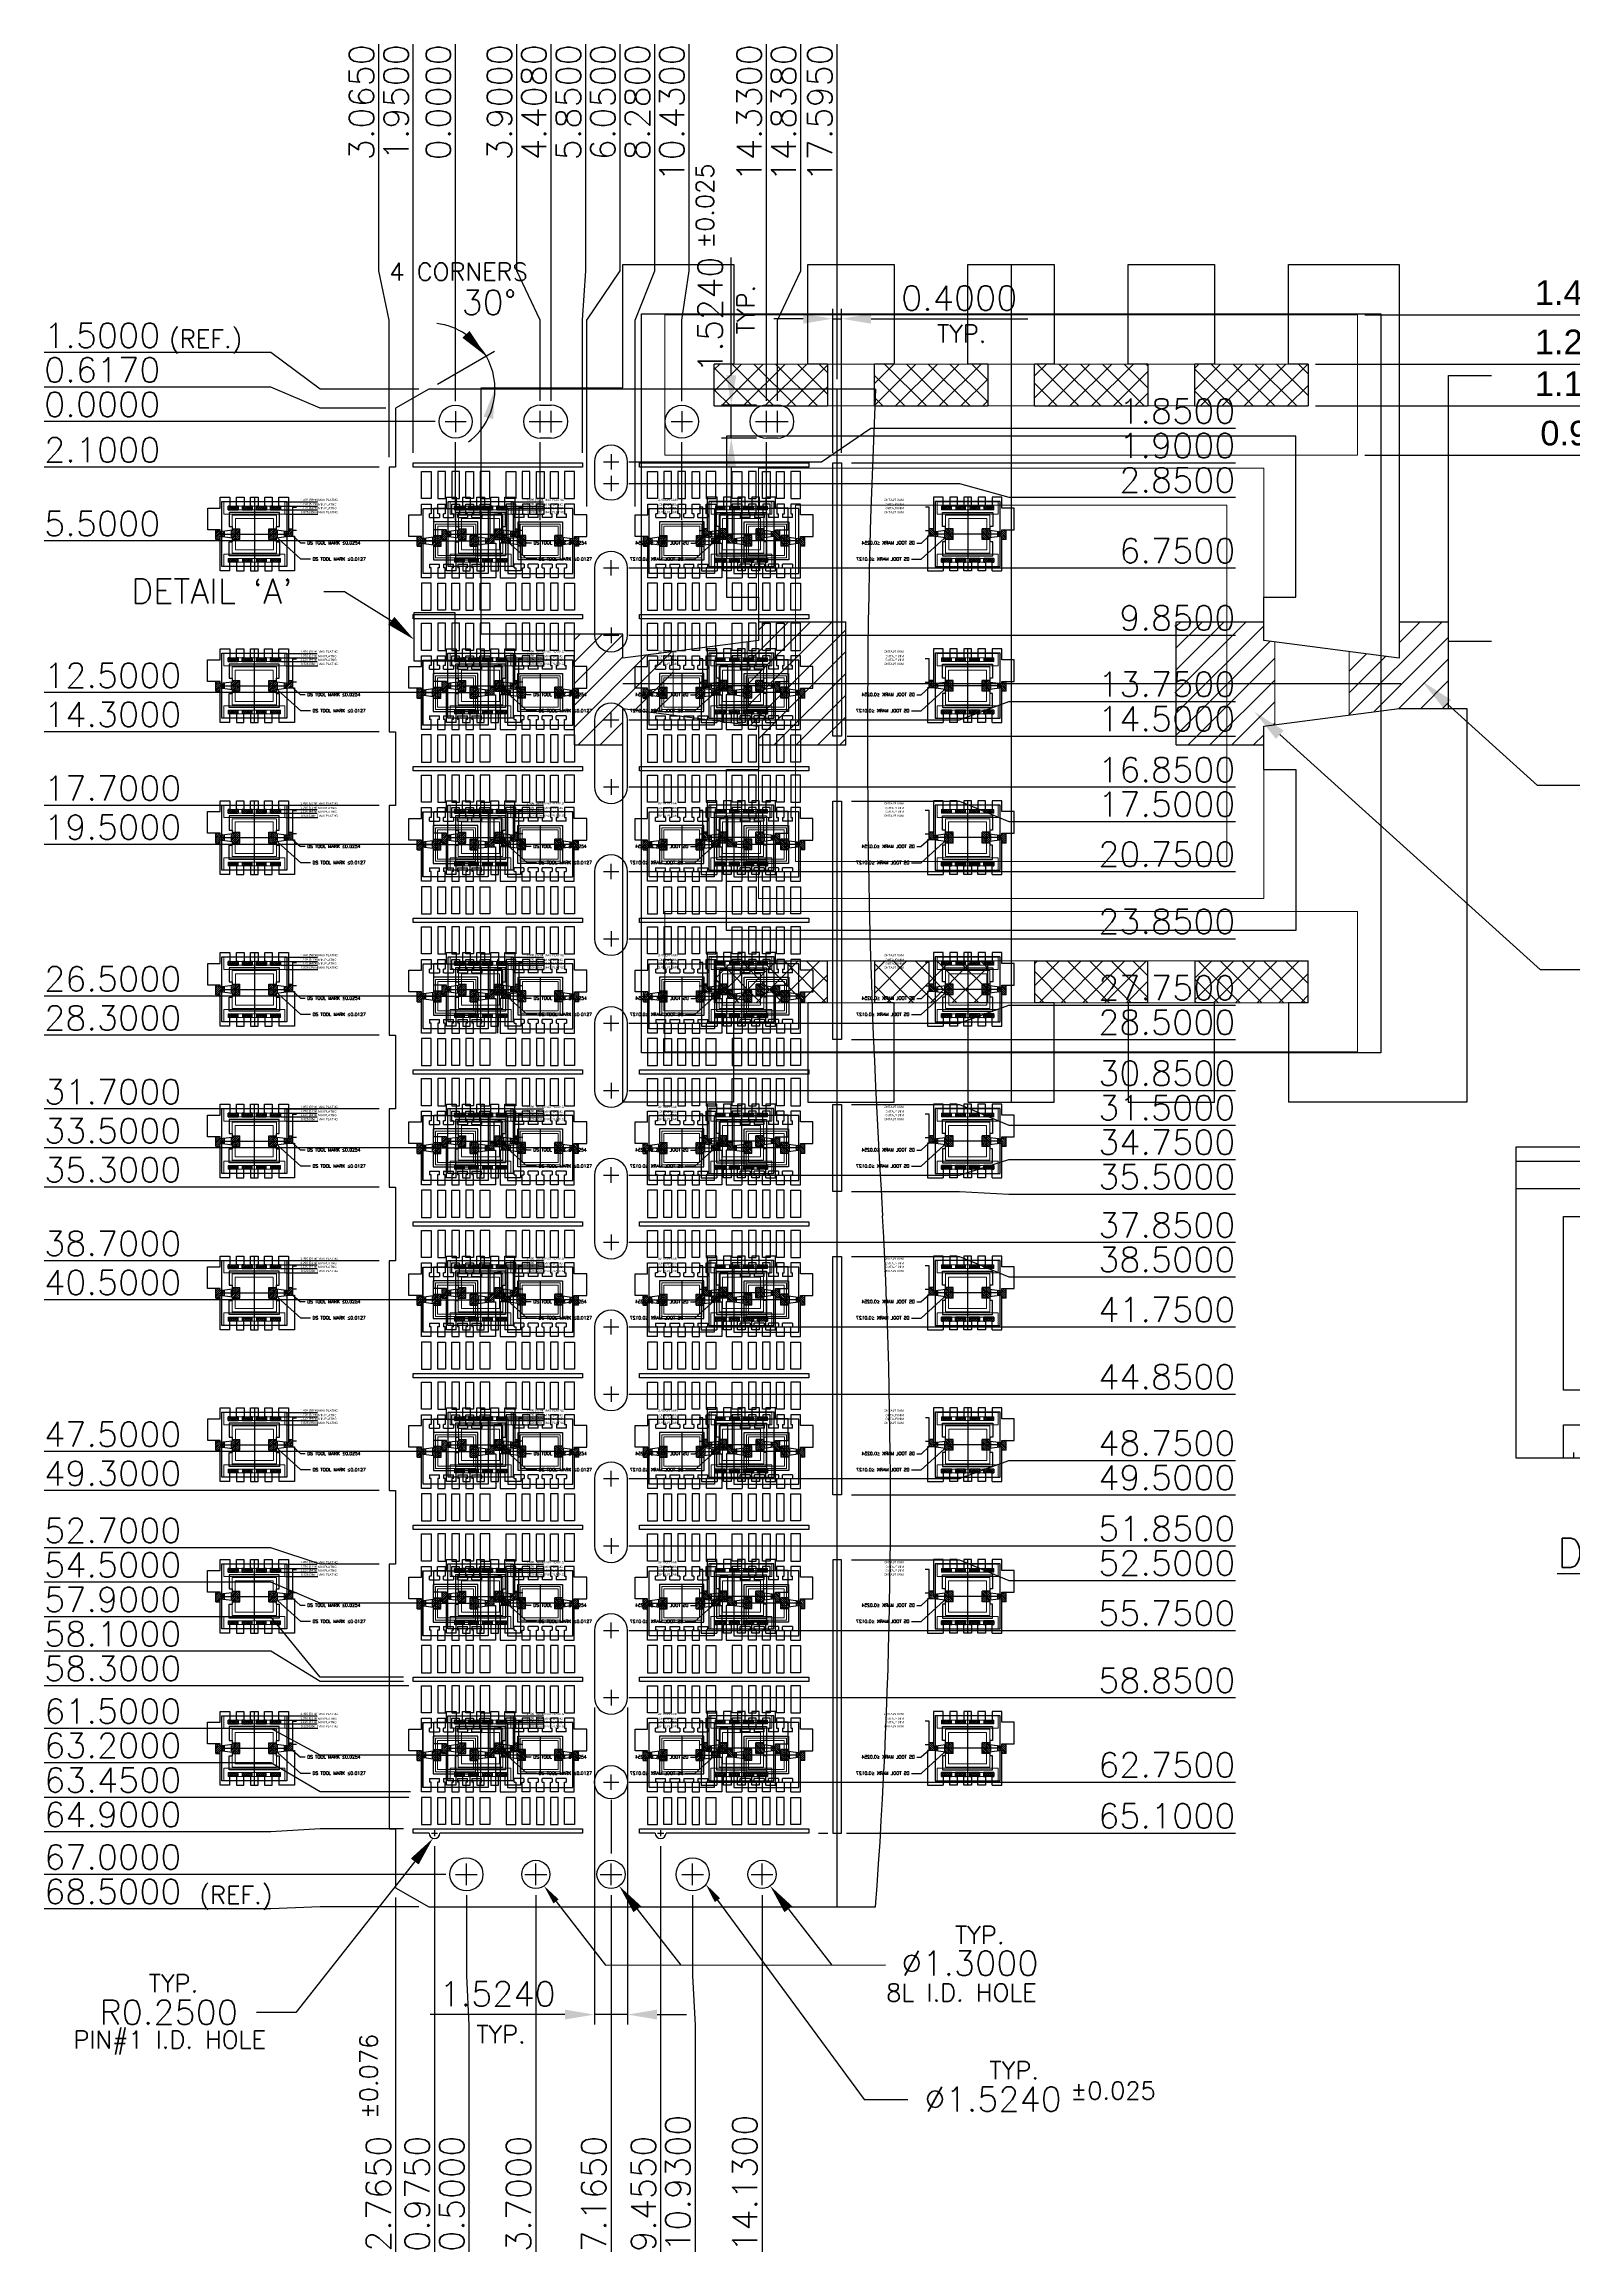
# Model space of a CAD drawing. Extents: x -357 to 49, y -247 to 73.
# Drawn here: x -330.2 to -175, y -151.3 to 72.7 of the extents above; entities that cross this region are included whole.
import ezdxf
from ezdxf.enums import TextEntityAlignment as Align
from ezdxf.lldxf.tags import DXFTag

# ---------------------------------------------------------------- set-up
doc = ezdxf.new("R2010")
doc.units = 0
doc.header["$LTSCALE"] = 20
doc.header["$MEASUREMENT"] = 0
doc.linetypes.add('PHANTOM', pattern=[15, 7.5, -1.5, 1.5, -1.5, 1.5, -1.5])
for name, color, linetype in [('CEN', 1, 'CENTER'), ('DIM', 161, 'Continuous'), ('LF-LINE', 1, 'Continuous'), ('PKG-OUT', 3, 'HIDDEN')]:
    doc.layers.add(name, color=color, linetype=linetype)
for name, color, linetype, lineweight in [('DS', 1, 'Continuous', 15), ('LF', 7, 'Continuous', 25), ('LF-H', 3, 'Continuous', 18), ('PKG', 6, 'PHANTOM', 25), ('PLATING', 241, 'HIDDEN', 13)]:
    doc.layers.add(name, color=color, linetype=linetype, lineweight=lineweight)
doc.styles.add('ROMANS', font='ROMANS.SHX', dxfattribs={"bigfont": 'chineset'})
doc.styles.add('SIMPLEX', font='SIMPLEX.shx', dxfattribs={"height": 0.05})
doc.styles.get("Standard").update_dxf_attribs({"font": 'sanss___.ttf'})
tags = doc.linetypes.add('CENTER', pattern=[2, 1.25, -0.25, 0.25, -0.25]).pattern_tags.tags
tags[10:11] = [DXFTag(74, 4), DXFTag(75, 0), DXFTag(340, '0'), DXFTag(46, 1.0), DXFTag(50, 0.0), DXFTag(44, 0.0), DXFTag(45, 0.0)]
tags[8:9] = [DXFTag(74, 4), DXFTag(75, 0), DXFTag(340, '0'), DXFTag(46, 1.0), DXFTag(50, 0.0), DXFTag(44, 0.0), DXFTag(45, 0.0)]
tags[6:7] = [DXFTag(74, 4), DXFTag(75, 0), DXFTag(340, '0'), DXFTag(46, 1.0), DXFTag(50, 0.0), DXFTag(44, 0.0), DXFTag(45, 0.0)]
tags[4:5] = [DXFTag(74, 4), DXFTag(75, 0), DXFTag(340, '0'), DXFTag(46, 1.0), DXFTag(50, 0.0), DXFTag(44, 0.0), DXFTag(45, 0.0)]
tags = doc.linetypes.add('HIDDEN', pattern=[0.375, 0.25, -0.125]).pattern_tags.tags
tags[6:7] = [DXFTag(74, 4), DXFTag(75, 0), DXFTag(340, '0'), DXFTag(46, 1.0), DXFTag(50, 0.0), DXFTag(44, 0.0), DXFTag(45, 0.0)]
tags[4:5] = [DXFTag(74, 4), DXFTag(75, 0), DXFTag(340, '0'), DXFTag(46, 1.0), DXFTag(50, 0.0), DXFTag(44, 0.0), DXFTag(45, 0.0)]
doc.dimstyles.new('3-Standard-mil', dxfattribs={"dimtxt": 0.1, "dimasz": 0.1, "dimexe": 0.03, "dimexo": 0.03, "dimgap": 0.01, "dimtad": 1, "dimdec": 3, "dimzin": 0, "dimdsep": 46, "dimtxsty": 'Standard', "dimcen": 0, "dimadec": 0, "dimazin": 0, "dimtfac": 1, "dimtdec": 3, "dimtmove": 0, "dimatfit": 3, "dimfxl": 1, "dimtolj": 1, "dimtzin": 0, "dimarcsym": 0})

# ---------------------------------------------------------------- blocks, each defined once
blk = doc.blocks.new('*D19')
at = {"layer": 'DEFPOINTS', "color": 0, "transparency": 16777216}
for p in [(137.2533, 45.0109), (138.1826, 45.0109), (136.0483, 43.8849)]:
    blk.add_point(p, dxfattribs=at)
at = {"layer": 'DIM', "color": 0, "lineweight": -2, "transparency": 16777216}
blk.add_line((137.2833, 45.0109), (138.9545, 45.0109), dxfattribs=at)
at = {"layer": 'DIM', "color": 0, "transparency": 16777216, "insert": (138.5736, 45.0856), "char_height": 0.1, "attachment_point": 5}
blk.add_mtext('\\A1;1.126 [44mil]', dxfattribs=at)
blk = doc.blocks.new('*D20')
at = {"layer": 'DEFPOINTS', "color": 0, "transparency": 16777216}
for p in [(137.2533, 45.1809), (138.1826, 45.1809), (136.0483, 43.8849)]:
    blk.add_point(p, dxfattribs=at)
at = {"layer": 'DIM', "color": 0, "lineweight": -2, "transparency": 16777216}
blk.add_line((137.2833, 45.1809), (138.9545, 45.1809), dxfattribs=at)
at = {"layer": 'DIM', "color": 0, "transparency": 16777216, "insert": (138.5736, 45.2556), "char_height": 0.1, "attachment_point": 5}
blk.add_mtext('\\A1;1.296 [51mil]', dxfattribs=at)
blk = doc.blocks.new('*D21')
at = {"layer": 'DEFPOINTS', "color": 0, "transparency": 16777216}
for p in [(137.4533, 45.3809), (138.1826, 45.3809), (136.0483, 43.8849)]:
    blk.add_point(p, dxfattribs=at)
at = {"layer": 'DIM', "color": 0, "lineweight": -2, "transparency": 16777216}
blk.add_line((137.4833, 45.3809), (138.9545, 45.3809), dxfattribs=at)
at = {"layer": 'DIM', "color": 0, "transparency": 16777216, "insert": (138.5736, 45.4556), "char_height": 0.1, "attachment_point": 5}
blk.add_mtext('\\A1;1.496 [59mil]', dxfattribs=at)
blk = doc.blocks.new('*D22')
at = {"layer": 'DEFPOINTS', "color": 0, "transparency": 16777216}
for p in [(137.4533, 44.8109), (138.2009, 44.8109), (136.0483, 43.8849)]:
    blk.add_point(p, dxfattribs=at)
at = {"layer": 'DIM', "color": 0, "lineweight": -2, "transparency": 16777216}
blk.add_line((137.4833, 44.8109), (138.9809, 44.8109), dxfattribs=at)
at = {"layer": 'DIM', "color": 0, "transparency": 16777216, "insert": (138.5959, 44.8856), "char_height": 0.1, "attachment_point": 5}
blk.add_mtext('\\A1;0.926 [36mil]', dxfattribs=at)
blk = doc.blocks.new('INNER')
h = blk.add_hatch()
h.set_pattern_fill('ANSI31', color=256, scale=0.5)
h.set_pattern_definition([(45, (131.59851, 43.57095), (-0.04419417, 0.04419417), [])])
h.paths.add_polyline_path([(144.6579, 43.821), (144.4533, 43.821), (144.4533, 43.571), (144.6579, 43.571)])
h.paths.add_polyline_path([(144.4533, 43.821), (144.3033, 43.821), (144.3033, 43.7451), (144.2579, 43.7392), (144.2579, 43.571), (144.4533, 43.571)])
h.paths.add_polyline_path([(144.4533, 43.571), (144.2579, 43.571), (144.2579, 43.4027), (144.3033, 43.3968), (144.3033, 43.321), (144.4533, 43.321)])
h.paths.add_polyline_path([(144.6579, 43.571), (144.4533, 43.571), (144.4533, 43.321), (144.6579, 43.321)])
h.paths.add_polyline_path([(143.9563, 43.6996), (143.8283, 43.6828), (143.8283, 43.571), (143.9563, 43.571)])
h.paths.add_polyline_path([(143.9563, 43.571), (143.8283, 43.571), (143.8283, 43.4591), (143.9563, 43.4423)])
h.paths.add_polyline_path([(143.8283, 43.571), (143.8283, 43.6828), (143.7533, 43.6729), (143.7533, 43.771), (143.5563, 43.771), (143.5563, 43.321), (143.7533, 43.321), (143.7533, 43.469), (143.8283, 43.4591)])
h.paths.add_polyline_path([(146.2033, 43.821), (145.9987, 43.821), (145.9987, 43.571), (146.2033, 43.571)])
h.paths.add_polyline_path([(146.2033, 43.571), (145.9987, 43.571), (145.9987, 43.321), (146.2033, 43.321)])
h.paths.add_polyline_path([(146.3987, 43.571), (146.2033, 43.571), (146.2033, 43.321), (146.3533, 43.321), (146.3533, 43.3968), (146.3987, 43.4027)])
h.paths.add_polyline_path([(146.3987, 43.7392), (146.3533, 43.7451), (146.3533, 43.821), (146.2033, 43.821), (146.2033, 43.571), (146.3987, 43.571)])
h.paths.add_polyline_path([(147.1033, 43.821), (146.9033, 43.821), (146.9033, 43.6729), (146.8283, 43.6828), (146.8283, 43.4591), (146.9033, 43.469), (147.1033, 43.469)])
h.paths.add_polyline_path([(146.8283, 43.571), (146.7003, 43.571), (146.7003, 43.4423), (146.8283, 43.4591)])
h.paths.add_polyline_path([(146.8283, 43.6828), (146.7003, 43.6996), (146.7003, 43.571), (146.8283, 43.571)])
at = {"layer": 'DIM'}
h = blk.add_hatch(dxfattribs=at)
h.set_pattern_fill('ANSI31', color=256, scale=0.5)
h.set_pattern_definition([(45, (122.3185, 43.88486), (-0.04419417, 0.04419417), [])])
h.paths.add_polyline_path([(135.3778, 44.1349), (135.1733, 44.1349), (135.1733, 43.8849), (135.3778, 43.8849)])
h.paths.add_polyline_path([(135.1733, 44.1349), (135.0233, 44.1349), (135.0233, 44.059), (134.9778, 44.0531), (134.9778, 43.8849), (135.1733, 43.8849)])
h.paths.add_polyline_path([(135.1733, 43.8849), (134.9778, 43.8849), (134.9778, 43.7166), (135.0233, 43.7107), (135.0233, 43.6349), (135.1733, 43.6349)])
h.paths.add_polyline_path([(135.3778, 43.8849), (135.1733, 43.8849), (135.1733, 43.6349), (135.3778, 43.6349)])
h.paths.add_polyline_path([(134.6763, 44.0135), (134.5483, 43.9967), (134.5483, 43.8849), (134.6763, 43.8849)])
h.paths.add_polyline_path([(134.6763, 43.8849), (134.5483, 43.8849), (134.5483, 43.773), (134.6763, 43.7562)])
h.paths.add_polyline_path([(134.5483, 43.8849), (134.5483, 43.9967), (134.4733, 43.9868), (134.4733, 44.0849), (134.2763, 44.0849), (134.2763, 43.6349), (134.4733, 43.6349), (134.4733, 43.7829), (134.5483, 43.773)])
h.paths.add_polyline_path([(136.9233, 44.1349), (136.7187, 44.1349), (136.7187, 43.8849), (136.9233, 43.8849)])
h.paths.add_polyline_path([(136.9233, 43.8849), (136.7187, 43.8849), (136.7187, 43.6349), (136.9233, 43.6349)])
h.paths.add_polyline_path([(137.1187, 43.8849), (136.9233, 43.8849), (136.9233, 43.6349), (137.0733, 43.6349), (137.0733, 43.7107), (137.1187, 43.7166)])
h.paths.add_polyline_path([(137.1187, 44.0531), (137.0733, 44.059), (137.0733, 44.1349), (136.9233, 44.1349), (136.9233, 43.8849), (137.1187, 43.8849)])
h.paths.add_polyline_path([(137.8233, 44.1349), (137.6233, 44.1349), (137.6233, 43.9868), (137.5483, 43.9967), (137.5483, 43.773), (137.6233, 43.7829), (137.8233, 43.7829)])
h.paths.add_polyline_path([(137.5483, 43.8849), (137.4203, 43.8849), (137.4203, 43.7562), (137.5483, 43.773)])
h.paths.add_polyline_path([(137.5483, 43.9967), (137.4203, 44.0135), (137.4203, 43.8849), (137.5483, 43.8849)])
at = {"layer": 'PLATING'}
h = blk.add_hatch(dxfattribs=at)
h.set_pattern_fill('ANSI37', color=256, scale=0.5)
h.set_pattern_definition([(45, (122.3185, 43.88486), (-0.04419417, 0.04419417), []), (135, (122.3185, 43.88486), (-0.04419417, -0.04419417), [])])
h.paths.add_polyline_path([(135.3033, 45.1809), (134.8433, 45.1809), (134.8433, 45.0109), (135.3033, 45.0109)])
h.paths.add_polyline_path([(135.9533, 45.1809), (135.4933, 45.1809), (135.4933, 45.0109), (135.9533, 45.0109)])
h.paths.add_polyline_path([(136.6033, 45.1809), (136.1433, 45.1809), (136.1433, 45.0109), (136.6033, 45.0109)])
h.paths.add_polyline_path([(137.2533, 45.1809), (136.7933, 45.1809), (136.7933, 45.0109), (137.2533, 45.0109)])
h.paths.add_polyline_path([(137.2533, 42.7589), (136.7933, 42.7589), (136.7933, 42.5889), (137.2533, 42.5889)])
h.paths.add_polyline_path([(136.6033, 42.7589), (136.1433, 42.7589), (136.1433, 42.5889), (136.6033, 42.5889)])
h.paths.add_polyline_path([(135.9533, 42.7589), (135.4933, 42.7589), (135.4933, 42.5889), (135.9533, 42.5889)])
h.paths.add_polyline_path([(135.3033, 42.7589), (134.8433, 42.7589), (134.8433, 42.5889), (135.3033, 42.5889)])
at = {"layer": 'CEN'}
for p, q in [((136.0483, 45.5849), (136.0483, 42.1849)), ((145.3283, 44.444), (145.3283, 42.698)), ((134.4733, 43.8849), (137.6302, 43.8849)), ((143.7533, 43.571), (146.9102, 43.571))]:
    blk.add_line(p, q, dxfattribs=at)
at = {"layer": 'DIM'}
for p, q in [((137.8185, 43.8006), (138.1843, 43.4707)), ((137.1386, 43.6767), (138.196, 42.7228)), ((138.3904, 43.4707), (138.1843, 43.4707)), ((138.6343, 42.7228), (138.196, 42.7228))]:
    blk.add_line(p, q, dxfattribs=at)
for points in [[(137.834, 43.8178), (137.8031, 43.7835), (137.7156, 43.8935)], [(137.154, 43.6938), (137.1231, 43.6595), (137.0356, 43.7695)]]:
    blk.add_solid(points, dxfattribs=at)
at = {"layer": 'DS'}
for p, q in [((134.6763, 43.7562), (134.6763, 44.0135)), ((134.9778, 43.7166), (134.9778, 44.0531)), ((137.1187, 43.7166), (137.1187, 44.0531)), ((137.4203, 43.7562), (137.4203, 44.0135)), ((144.2579, 43.4027), (144.2579, 43.7392)), ((146.3987, 43.4027), (146.3987, 43.7392)), ((143.9563, 43.4423), (143.9563, 43.6996)), ((146.7003, 43.4423), (146.7003, 43.6996))]:
    blk.add_line(p, q, dxfattribs=at)
at = {"layer": 'LF'}
for p, q in [((134.4733, 45.0849), (134.4733, 45.5849)), ((134.4733, 45.5849), (134.9233, 45.5849)), ((134.9233, 45.5849), (134.9233, 45.1809)), ((135.2233, 45.5849), (135.5733, 45.5849)), ((135.2233, 45.1809), (135.2233, 45.5849)), ((135.5733, 45.5849), (135.5733, 45.1809)), ((135.8733, 45.5849), (136.2233, 45.5849)), ((135.8733, 45.1809), (135.8733, 45.5849)), ((136.2233, 45.5849), (136.2233, 45.1809)), ((136.5233, 45.5849), (136.8733, 45.5849)), ((136.5233, 45.1809), (136.5233, 45.5849)), ((136.8733, 45.5849), (136.8733, 45.1809)), ((137.1733, 45.5849), (137.6233, 45.5849)), ((137.1733, 45.1809), (137.1733, 45.5849)), ((137.6233, 45.5849), (137.6233, 43.9868)), ((143.7533, 44.771), (143.7533, 45.271)), ((143.7533, 45.271), (144.2033, 45.271)), ((144.2033, 45.271), (144.2033, 44.817)), ((144.5033, 45.271), (144.8533, 45.271)), ((144.5033, 44.817), (144.5033, 45.271)), ((144.8533, 45.271), (144.8533, 44.817)), ((145.1533, 45.271), (145.5033, 45.271)), ((145.1533, 44.817), (145.1533, 45.271)), ((145.5033, 45.271), (145.5033, 44.817)), ((145.8033, 45.271), (146.1533, 45.271)), ((145.8033, 44.817), (145.8033, 45.271)), ((146.1533, 45.271), (146.1533, 44.817)), ((146.4533, 45.271), (146.9033, 45.271)), ((146.4533, 44.817), (146.4533, 45.271)), ((146.9033, 45.271), (146.9033, 43.6729)), ((134.9233, 45.1809), (134.8433, 45.1809)), ((134.8433, 45.0109), (134.8433, 45.1809)), ((135.3033, 45.1809), (135.2233, 45.1809)), ((135.3033, 45.1809), (135.3033, 45.0109)), ((135.5733, 45.1809), (135.4933, 45.1809)), ((135.4933, 45.0109), (135.4933, 45.1809)), ((135.9533, 45.1809), (135.8733, 45.1809)), ((135.9533, 45.1809), (135.9533, 45.0109)), ((136.2233, 45.1809), (136.1433, 45.1809)), ((136.1433, 45.0109), (136.1433, 45.1809)), ((136.6033, 45.1809), (136.5233, 45.1809)), ((136.6033, 45.1809), (136.6033, 45.0109)), ((136.8733, 45.1809), (136.7933, 45.1809)), ((136.7933, 45.0109), (136.7933, 45.1809)), ((137.2533, 45.1809), (137.1733, 45.1809)), ((137.2533, 45.1809), (137.2533, 45.0109)), ((133.8983, 44.0849), (133.8983, 45.0849)), ((133.8983, 45.0849), (134.4733, 45.0849)), ((134.8433, 45.0109), (135.3033, 45.0109)), ((135.4933, 45.0109), (135.9533, 45.0109)), ((136.1433, 45.0109), (136.6033, 45.0109)), ((136.7933, 45.0109), (137.2533, 45.0109)), ((137.2033, 44.8879), (134.8933, 44.8879)), ((134.8933, 44.8879), (134.8933, 44.2349)), ((137.2033, 44.2349), (137.2033, 44.8879)), ((144.2033, 44.817), (144.1233, 44.817)), ((144.1233, 44.647), (144.1233, 44.817)), ((144.5833, 44.817), (144.5033, 44.817)), ((144.5833, 44.817), (144.5833, 44.647)), ((144.8533, 44.817), (144.7733, 44.817)), ((144.7733, 44.647), (144.7733, 44.817)), ((145.2333, 44.817), (145.1533, 44.817)), ((145.2333, 44.817), (145.2333, 44.647)), ((145.5033, 44.817), (145.4233, 44.817)), ((145.4233, 44.647), (145.4233, 44.817)), ((145.8833, 44.817), (145.8033, 44.817)), ((145.8833, 44.817), (145.8833, 44.647)), ((146.1533, 44.817), (146.0733, 44.817)), ((146.0733, 44.647), (146.0733, 44.817)), ((146.5333, 44.817), (146.4533, 44.817)), ((146.5333, 44.817), (146.5333, 44.647)), ((143.1783, 43.771), (143.1783, 44.771)), ((143.1783, 44.771), (143.7533, 44.771)), ((144.1233, 44.647), (144.5833, 44.647)), ((144.7733, 44.647), (145.2333, 44.647)), ((145.4233, 44.647), (145.8833, 44.647)), ((146.0733, 44.647), (146.5333, 44.647)), ((146.3533, 44.444), (144.3033, 44.444)), ((144.3033, 44.444), (144.3033, 43.7451)), ((146.3533, 43.7451), (146.3533, 44.444)), ((134.8933, 44.2349), (135.0233, 44.2349)), ((135.0233, 44.2349), (135.0233, 44.059)), ((137.0733, 44.2349), (137.2033, 44.2349)), ((137.0733, 44.059), (137.0733, 44.2349)), ((134.4733, 44.0849), (133.8983, 44.0849)), ((134.2763, 43.6349), (134.2763, 44.0849)), ((134.4733, 43.9868), (134.4733, 44.0849)), ((135.0233, 44.1349), (135.3778, 44.1349)), ((135.3778, 43.6349), (135.3778, 44.1349)), ((136.7187, 44.1349), (137.0733, 44.1349)), ((136.7187, 43.6349), (136.7187, 44.1349)), ((137.6233, 44.1349), (137.8233, 44.1349)), ((137.8233, 43.7829), (137.8233, 44.1349)), ((135.0233, 44.059), (134.4733, 43.9868)), ((137.6233, 43.9868), (137.0733, 44.059)), ((144.3033, 43.821), (144.6579, 43.821)), ((144.6579, 43.321), (144.6579, 43.821)), ((145.9987, 43.821), (146.3533, 43.821)), ((145.9987, 43.321), (145.9987, 43.821)), ((146.9033, 43.821), (147.1033, 43.821)), ((147.1033, 43.469), (147.1033, 43.821)), ((134.4733, 43.7829), (135.0233, 43.7107)), ((134.4733, 42.1849), (134.4733, 43.7829)), ((137.0733, 43.7107), (137.6233, 43.7829)), ((137.6233, 43.7829), (137.8983, 43.7829)), ((137.8983, 43.7829), (137.8983, 42.1849)), ((143.7533, 43.771), (143.1783, 43.771)), ((143.5563, 43.321), (143.5563, 43.771)), ((143.7533, 43.6729), (143.7533, 43.771)), ((144.3033, 43.7451), (143.7533, 43.6729)), ((146.9033, 43.6729), (146.3533, 43.7451)), ((135.0233, 43.7107), (135.0233, 43.5349)), ((137.0733, 43.5349), (137.0733, 43.7107)), ((134.2763, 43.6349), (134.4733, 43.6349)), ((135.0233, 43.6349), (135.3778, 43.6349)), ((136.7187, 43.6349), (137.0733, 43.6349)), ((134.8933, 43.5349), (135.0233, 43.5349)), ((134.8933, 42.8819), (134.8933, 43.5349)), ((137.0733, 43.5349), (137.2033, 43.5349)), ((137.2033, 43.5349), (137.2033, 42.8819)), ((143.7533, 43.469), (144.3033, 43.3968)), ((143.7533, 41.871), (143.7533, 43.469)), ((146.3533, 43.3968), (146.9033, 43.469)), ((146.9033, 43.469), (147.1783, 43.469)), ((147.1783, 43.469), (147.1783, 41.871)), ((144.3033, 43.3968), (144.3033, 42.698)), ((146.3533, 42.698), (146.3533, 43.3968)), ((143.5563, 43.321), (143.7533, 43.321)), ((144.3033, 43.321), (144.6579, 43.321)), ((145.9987, 43.321), (146.3533, 43.321)), ((137.2033, 42.8819), (134.8933, 42.8819)), ((134.8433, 42.7589), (134.8433, 42.5889)), ((134.8433, 42.7589), (135.3033, 42.7589)), ((135.3033, 42.5889), (135.3033, 42.7589)), ((135.4933, 42.7589), (135.4933, 42.5889)), ((135.4933, 42.7589), (135.9533, 42.7589)), ((135.9533, 42.5889), (135.9533, 42.7589)), ((136.1433, 42.7589), (136.1433, 42.5889)), ((136.1433, 42.7589), (136.6033, 42.7589)), ((136.6033, 42.5889), (136.6033, 42.7589)), ((136.7933, 42.7589), (136.7933, 42.5889)), ((136.7933, 42.7589), (137.2533, 42.7589)), ((137.2533, 42.5889), (137.2533, 42.7589)), ((144.3033, 42.698), (146.3533, 42.698)), ((134.9233, 42.5889), (134.8433, 42.5889)), ((134.9233, 42.1849), (134.9233, 42.5889)), ((135.2233, 42.5889), (135.2233, 42.1849)), ((135.3033, 42.5889), (135.2233, 42.5889)), ((135.5733, 42.5889), (135.4933, 42.5889)), ((135.5733, 42.1849), (135.5733, 42.5889)), ((135.8733, 42.5889), (135.8733, 42.1849)), ((135.9533, 42.5889), (135.8733, 42.5889)), ((136.2233, 42.5889), (136.1433, 42.5889)), ((136.2233, 42.1849), (136.2233, 42.5889)), ((136.5233, 42.5889), (136.5233, 42.1849)), ((136.6033, 42.5889), (136.5233, 42.5889)), ((136.8733, 42.5889), (136.7933, 42.5889)), ((136.8733, 42.1849), (136.8733, 42.5889)), ((137.1733, 42.5889), (137.1733, 42.1849)), ((137.2533, 42.5889), (137.1733, 42.5889)), ((144.1233, 42.495), (144.1233, 42.325)), ((144.1233, 42.495), (144.5833, 42.495)), ((144.5833, 42.325), (144.5833, 42.495)), ((144.7733, 42.495), (144.7733, 42.325)), ((144.7733, 42.495), (145.2333, 42.495)), ((145.2333, 42.325), (145.2333, 42.495)), ((145.4233, 42.495), (145.4233, 42.325)), ((145.4233, 42.495), (145.8833, 42.495)), ((145.8833, 42.325), (145.8833, 42.495)), ((146.0733, 42.495), (146.0733, 42.325)), ((146.0733, 42.495), (146.5333, 42.495)), ((146.5333, 42.325), (146.5333, 42.495)), ((144.2033, 42.325), (144.1233, 42.325)), ((144.2033, 41.871), (144.2033, 42.325)), ((144.5033, 42.325), (144.5033, 41.871)), ((144.5833, 42.325), (144.5033, 42.325)), ((144.8533, 42.325), (144.7733, 42.325)), ((144.8533, 41.871), (144.8533, 42.325)), ((145.1533, 42.325), (145.1533, 41.871)), ((145.2333, 42.325), (145.1533, 42.325)), ((145.5033, 42.325), (145.4233, 42.325)), ((145.5033, 41.871), (145.5033, 42.325)), ((145.8033, 42.325), (145.8033, 41.871)), ((145.8833, 42.325), (145.8033, 42.325)), ((146.1533, 42.325), (146.0733, 42.325)), ((146.1533, 41.871), (146.1533, 42.325)), ((146.4533, 42.325), (146.4533, 41.871)), ((146.5333, 42.325), (146.4533, 42.325)), ((134.9233, 42.1849), (134.4733, 42.1849)), ((135.2233, 42.1849), (135.5733, 42.1849)), ((135.8733, 42.1849), (136.2233, 42.1849)), ((136.5233, 42.1849), (136.8733, 42.1849)), ((137.8983, 42.1849), (137.1733, 42.1849)), ((144.2033, 41.871), (143.7533, 41.871)), ((144.5033, 41.871), (144.8533, 41.871)), ((145.1533, 41.871), (145.5033, 41.871)), ((145.8033, 41.871), (146.1533, 41.871)), ((147.1783, 41.871), (146.4533, 41.871))]:
    blk.add_line(p, q, dxfattribs=at)
for points in [[(137.9983, 44.0549), (137.8233, 44.0549), (137.8233, 45.1349), (137.9983, 45.1349)], [(147.2783, 43.741), (147.1033, 43.741), (147.1033, 44.821), (147.2783, 44.821)]]:
    blk.add_lwpolyline(points, dxfattribs=at)
at = {"layer": 'LF-H', "linetype": 'HIDDEN', "ltscale": 0.25}
for p, q in [((137.0733, 44.7579), (135.0233, 44.7579)), ((135.0233, 44.7579), (135.0233, 44.2349)), ((137.0733, 44.2349), (137.0733, 44.7579)), ((135.1733, 44.6079), (135.1733, 43.1619)), ((136.9233, 44.6079), (135.1733, 44.6079)), ((136.9233, 43.1619), (136.9233, 44.6079)), ((135.0233, 43.5349), (135.0233, 43.0119)), ((137.0733, 43.0119), (137.0733, 43.5349)), ((135.1733, 43.1619), (136.9233, 43.1619)), ((137.0733, 43.0119), (135.0233, 43.0119))]:
    blk.add_line(p, q, dxfattribs=at)
at = {"layer": 'LF-H', "linetype": 'HIDDEN', "ltscale": 0.05}
for points in [[(144.4033, 42.798), (146.2533, 42.798), (146.2533, 44.344), (144.4033, 44.344)], [(144.5033, 42.898), (146.1533, 42.898), (146.1533, 44.244), (144.5033, 44.244)]]:
    blk.add_lwpolyline(points, close=True, dxfattribs=at)
at = {"layer": 'PKG'}
for points in [[(134.5483, 42.3849), (134.5483, 45.3849), (137.5483, 45.3849), (137.5483, 42.3849)], [(143.8283, 42.071), (143.8283, 45.071), (146.8283, 45.071), (146.8283, 42.071)]]:
    blk.add_lwpolyline(points, close=True, dxfattribs=at)
at = {"layer": 'PLATING'}
for points in [[(134.6433, 45.3809), (137.4533, 45.3809), (137.4533, 44.8109), (134.6433, 44.8109)], [(134.8433, 45.1809), (137.2533, 45.1809), (137.2533, 45.0109), (134.8433, 45.0109)], [(134.6433, 42.9589), (137.4533, 42.9589), (137.4533, 42.3889), (134.6433, 42.3889)], [(134.8433, 42.7589), (137.2533, 42.7589), (137.2533, 42.5889), (134.8433, 42.5889)]]:
    blk.add_lwpolyline(points, close=True, dxfattribs=at)
at = {"layer": 'DIM', "style": 'ROMANS'}
for s, p in [('DS TOOL MARK ≤0.0254', (138.4869, 43.4088)), ('DS TOOL MARK ≤0.0127', (138.7309, 42.6609))]:
    blk.add_text(s, height=0.15, dxfattribs=at).set_placement(p)
at = {"layer": 'DIM', "char_height": 0.1, "attachment_point": 5}
for s, insert in [('\\A1;MAX PLATNG', (139.4521, 45.4646)), ('\\A1;MIN PLATNG', (139.4173, 45.2494)), ('\\A1;MIN PLATNG', (139.4173, 45.0838)), ('\\A1;MAX PLATNG', (139.4521, 44.8959))]:
    blk.add_mtext(s, dxfattribs=dict(at, insert=insert))
at = {"layer": 'DIM'}
for feature_location, offset, picture, middle in [((137.4533, 45.3809), (0.7294, 0), '*D21', (138.5736, 45.4556)), ((137.2533, 45.1809), (0.9293, 0), '*D20', (138.5736, 45.2556)), ((137.2533, 45.0109), (0.9294, 0), '*D19', (138.5736, 45.0856)), ((137.4533, 44.8109), (0.7476, 0), '*D22', (138.5959, 44.8856))]:
    dim = blk.add_ordinate_dim(feature_location=feature_location, offset=offset, dtype=0, origin=(136.0483, 43.8849), dimstyle='3-Standard-mil', dxfattribs=at)
    dim.commit()
    dim.dimension.update_dxf_attribs({"geometry": picture, "text_midpoint": middle})
blk = doc.blocks.new('*U1')
at = {"layer": 'PKG'}
blk.add_lwpolyline([(-19.06, -3.3), (-19.06, 3.3), (-12.46, 3.3), (-12.46, -3.3)], close=True, dxfattribs=at)
at = {"layer": 'LF', "yscale": 2.200000000000037, "zscale": 2.200000000000037}
for p, xscale in [((-335.49, -95.86), 2.200000000000037), ((-312.54, -95.86), 2.200000000000037), ((312.54, -95.86), -2.200000000000037), ((335.49, -95.86), -2.200000000000037)]:
    blk.add_blockref('INNER', p, dxfattribs=dict(at, xscale=xscale))
blk = doc.blocks.new('*U2')
at = {"layer": 'DIM', "color": 0, "linetype": 'ByBlock', "lineweight": -2}
blk.add_blockref('*U1', (0, 0), dxfattribs=at)
blk = doc.blocks.new('*U3')
at = {"layer": 'PKG'}
blk.add_lwpolyline([(-19.06, -3.3), (-19.06, 3.3), (-12.46, 3.3), (-12.46, -3.3)], close=True, dxfattribs=at)
at = {"layer": 'LF', "yscale": 2.200000000000037, "zscale": 2.200000000000037}
for p, xscale in [((-335.49, -95.86), 2.200000000000037), ((-312.54, -95.86), 2.200000000000037), ((312.54, -95.86), -2.200000000000037), ((335.49, -95.86), -2.200000000000037)]:
    blk.add_blockref('INNER', p, dxfattribs=dict(at, xscale=xscale))
blk = doc.blocks.new('*U4')
at = {"layer": 'DIM', "color": 0, "linetype": 'ByBlock', "lineweight": -2}
blk.add_blockref('*U3', (0, 0), dxfattribs=at)
blk = doc.blocks.new('*U5')
at = {"layer": 'PKG'}
blk.add_lwpolyline([(-19.06, -3.3), (-19.06, 3.3), (-12.46, 3.3), (-12.46, -3.3)], close=True, dxfattribs=at)
at = {"layer": 'LF', "yscale": 2.200000000000037, "zscale": 2.200000000000037}
for p, xscale in [((-335.49, -95.86), 2.200000000000037), ((-312.54, -95.86), 2.200000000000037), ((312.54, -95.86), -2.200000000000037), ((335.49, -95.86), -2.200000000000037)]:
    blk.add_blockref('INNER', p, dxfattribs=dict(at, xscale=xscale))
blk = doc.blocks.new('*U6')
at = {"layer": 'DIM', "color": 0, "linetype": 'ByBlock', "lineweight": -2}
blk.add_blockref('*U5', (0, 0), dxfattribs=at)
blk = doc.blocks.new('*U7')
at = {"layer": 'PKG'}
blk.add_lwpolyline([(-19.06, -3.3), (-19.06, 3.3), (-12.46, 3.3), (-12.46, -3.3)], close=True, dxfattribs=at)
at = {"layer": 'LF', "yscale": 2.200000000000037, "zscale": 2.200000000000037}
for p, xscale in [((-335.49, -95.86), 2.200000000000037), ((-312.54, -95.86), 2.200000000000037), ((312.54, -95.86), -2.200000000000037), ((335.49, -95.86), -2.200000000000037)]:
    blk.add_blockref('INNER', p, dxfattribs=dict(at, xscale=xscale))
blk = doc.blocks.new('*U8')
at = {"layer": 'DIM', "color": 0, "linetype": 'ByBlock', "lineweight": -2}
blk.add_blockref('*U7', (0, 0), dxfattribs=at)
blk = doc.blocks.new('*U9')
at = {"layer": 'PKG'}
blk.add_lwpolyline([(-19.06, -3.3), (-19.06, 3.3), (-12.46, 3.3), (-12.46, -3.3)], close=True, dxfattribs=at)
at = {"layer": 'LF', "yscale": 2.200000000000037, "zscale": 2.200000000000037}
for p, xscale in [((-335.49, -95.86), 2.200000000000037), ((-312.54, -95.86), 2.200000000000037), ((312.54, -95.86), -2.200000000000037), ((335.49, -95.86), -2.200000000000037)]:
    blk.add_blockref('INNER', p, dxfattribs=dict(at, xscale=xscale))
blk = doc.blocks.new('*U10')
at = {"layer": 'DIM', "color": 0, "linetype": 'ByBlock', "lineweight": -2}
blk.add_blockref('*U9', (0, 0), dxfattribs=at)
blk = doc.blocks.new('*U11')
at = {"layer": 'PKG'}
blk.add_lwpolyline([(-19.06, -3.3), (-19.06, 3.3), (-12.46, 3.3), (-12.46, -3.3)], close=True, dxfattribs=at)
at = {"layer": 'LF', "yscale": 2.200000000000037, "zscale": 2.200000000000037}
for p, xscale in [((-335.49, -95.86), 2.200000000000037), ((-312.54, -95.86), 2.200000000000037), ((312.54, -95.86), -2.200000000000037), ((335.49, -95.86), -2.200000000000037)]:
    blk.add_blockref('INNER', p, dxfattribs=dict(at, xscale=xscale))
blk = doc.blocks.new('*U12')
at = {"layer": 'DIM', "color": 0, "linetype": 'ByBlock', "lineweight": -2}
blk.add_blockref('*U11', (0, 0), dxfattribs=at)
blk = doc.blocks.new('*U13')
at = {"layer": 'PKG'}
blk.add_lwpolyline([(-19.06, -3.3), (-19.06, 3.3), (-12.46, 3.3), (-12.46, -3.3)], close=True, dxfattribs=at)
at = {"layer": 'LF', "yscale": 2.200000000000037, "zscale": 2.200000000000037}
for p, xscale in [((-335.49, -95.86), 2.200000000000037), ((-312.54, -95.86), 2.200000000000037), ((312.54, -95.86), -2.200000000000037), ((335.49, -95.86), -2.200000000000037)]:
    blk.add_blockref('INNER', p, dxfattribs=dict(at, xscale=xscale))
blk = doc.blocks.new('*U14')
at = {"layer": 'DIM', "color": 0, "linetype": 'ByBlock', "lineweight": -2}
blk.add_blockref('*U13', (0, 0), dxfattribs=at)
blk = doc.blocks.new('*U15')
at = {"layer": 'PKG'}
blk.add_lwpolyline([(-19.06, -3.3), (-19.06, 3.3), (-12.46, 3.3), (-12.46, -3.3)], close=True, dxfattribs=at)
at = {"layer": 'LF', "yscale": 2.200000000000037, "zscale": 2.200000000000037}
for p, xscale in [((-335.49, -95.86), 2.200000000000037), ((-312.54, -95.86), 2.200000000000037), ((312.54, -95.86), -2.200000000000037), ((335.49, -95.86), -2.200000000000037)]:
    blk.add_blockref('INNER', p, dxfattribs=dict(at, xscale=xscale))
blk = doc.blocks.new('*U16')
at = {"layer": 'DIM', "color": 0, "linetype": 'ByBlock', "lineweight": -2}
blk.add_blockref('*U15', (0, 0), dxfattribs=at)
blk = doc.blocks.new('*U17')
at = {"layer": 'PKG'}
blk.add_lwpolyline([(-19.06, -3.3), (-19.06, 3.3), (-12.46, 3.3), (-12.46, -3.3)], close=True, dxfattribs=at)
at = {"layer": 'LF', "yscale": 2.200000000000037, "zscale": 2.200000000000037}
for p, xscale in [((-335.49, -95.86), 2.200000000000037), ((-312.54, -95.86), 2.200000000000037), ((312.54, -95.86), -2.200000000000037), ((335.49, -95.86), -2.200000000000037)]:
    blk.add_blockref('INNER', p, dxfattribs=dict(at, xscale=xscale))
blk = doc.blocks.new('*U18')
at = {"layer": 'DIM', "color": 0, "linetype": 'ByBlock', "lineweight": -2}
blk.add_blockref('*U17', (0, 0), dxfattribs=at)

msp = doc.modelspace()

# ---------------------------------------------------------------- linework, layer by layer
for p, q in [((-292.73, 29.79), (-292.73, 30.23)), ((-292.73, 30.23), (-275.57, 30.23)), ((-275.57, 29.79), (-292.73, 29.79)), ((-291.9, 26.6), (-291.9, 29.35)), ((-291.9, 29.35), (-290.91, 29.35)), ((-290.91, 29.35), (-290.91, 26.6)), ((-289.48, 29.35), (-290.25, 29.35)), ((-290.25, 29.35), (-290.25, 26.6)), ((-289.48, 26.6), (-289.48, 29.35)), ((-288.05, 29.35), (-288.82, 29.35)), ((-288.82, 29.35), (-288.82, 26.6)), ((-288.05, 26.6), (-288.05, 29.35)), ((-287.39, 26.6), (-287.39, 29.35)), ((-287.39, 29.35), (-286.62, 29.35)), ((-286.62, 29.35), (-286.62, 26.6)), ((-284.97, 29.35), (-285.96, 29.35)), ((-285.96, 29.35), (-285.96, 26.6)), ((-284.97, 26.6), (-284.97, 29.35)), ((-283.32, 26.6), (-283.32, 29.35)), ((-283.32, 29.35), (-282.33, 29.35)), ((-282.33, 29.35), (-282.33, 26.6)), ((-280.9, 29.35), (-281.67, 29.35)), ((-281.67, 29.35), (-281.67, 26.6)), ((-280.9, 26.6), (-280.9, 29.35)), ((-280.24, 26.6), (-280.24, 29.35)), ((-280.24, 29.35), (-279.47, 29.35)), ((-279.47, 29.35), (-279.47, 26.6)), ((-278.81, 26.6), (-278.81, 29.35)), ((-278.81, 29.35), (-278.04, 29.35)), ((-278.04, 29.35), (-278.04, 26.6)), ((-276.39, 29.35), (-277.38, 29.35)), ((-277.38, 29.35), (-277.38, 26.6)), ((-276.39, 26.6), (-276.39, 29.35)), ((-275.57, 30.23), (-275.57, 29.79)), ((-269.78, 29.79), (-269.78, 30.23)), ((-269.78, 30.23), (-252.62, 30.23)), ((-252.62, 29.79), (-269.78, 29.79)), ((-268.96, 26.6), (-268.96, 29.35)), ((-268.96, 29.35), (-267.97, 29.35)), ((-267.97, 29.35), (-267.97, 26.6)), ((-266.54, 29.35), (-267.31, 29.35)), ((-267.31, 29.35), (-267.31, 26.6)), ((-266.54, 26.6), (-266.54, 29.35)), ((-265.11, 29.35), (-265.88, 29.35)), ((-265.88, 29.35), (-265.88, 26.6)), ((-265.11, 26.6), (-265.11, 29.35)), ((-264.45, 26.6), (-264.45, 29.35)), ((-264.45, 29.35), (-263.68, 29.35)), ((-263.68, 29.35), (-263.68, 26.6)), ((-262.03, 29.35), (-263.02, 29.35)), ((-263.02, 29.35), (-263.02, 26.6)), ((-262.03, 26.6), (-262.03, 29.35)), ((-260.38, 26.6), (-260.38, 29.35)), ((-260.38, 29.35), (-259.39, 29.35)), ((-259.39, 29.35), (-259.39, 26.6)), ((-257.96, 29.35), (-258.73, 29.35)), ((-258.73, 29.35), (-258.73, 26.6)), ((-257.96, 26.6), (-257.96, 29.35)), ((-257.3, 26.6), (-257.3, 29.35)), ((-257.3, 29.35), (-256.53, 29.35)), ((-256.53, 29.35), (-256.53, 26.6)), ((-255.87, 26.6), (-255.87, 29.35)), ((-255.87, 29.35), (-255.1, 29.35)), ((-255.1, 29.35), (-255.1, 26.6)), ((-253.45, 29.35), (-254.44, 29.35)), ((-254.44, 29.35), (-254.44, 26.6)), ((-253.45, 26.6), (-253.45, 29.35)), ((-252.62, 30.23), (-252.62, 29.79)), ((-290.91, 26.6), (-291.9, 26.6)), ((-290.25, 26.6), (-289.48, 26.6)), ((-288.82, 26.6), (-288.05, 26.6)), ((-286.62, 26.6), (-287.39, 26.6)), ((-285.96, 26.6), (-284.97, 26.6)), ((-282.33, 26.6), (-283.32, 26.6)), ((-281.67, 26.6), (-280.9, 26.6)), ((-279.47, 26.6), (-280.24, 26.6)), ((-278.04, 26.6), (-278.81, 26.6)), ((-277.38, 26.6), (-276.39, 26.6)), ((-267.97, 26.6), (-268.96, 26.6)), ((-267.31, 26.6), (-266.54, 26.6)), ((-265.88, 26.6), (-265.11, 26.6)), ((-263.68, 26.6), (-264.45, 26.6)), ((-263.02, 26.6), (-262.03, 26.6)), ((-259.39, 26.6), (-260.38, 26.6)), ((-258.73, 26.6), (-257.96, 26.6)), ((-256.53, 26.6), (-257.3, 26.6)), ((-255.1, 26.6), (-255.87, 26.6)), ((-254.44, 26.6), (-253.45, 26.6)), ((-290.91, 18.02), (-291.9, 18.02)), ((-291.9, 18.02), (-291.9, 15.27)), ((-290.91, 15.27), (-290.91, 18.02)), ((-290.25, 15.27), (-290.25, 18.02)), ((-290.25, 18.02), (-289.48, 18.02)), ((-289.48, 18.02), (-289.48, 15.27)), ((-288.82, 15.27), (-288.82, 18.02)), ((-288.82, 18.02), (-288.05, 18.02)), ((-288.05, 18.02), (-288.05, 15.27)), ((-287.39, 18.02), (-287.39, 15.27)), ((-286.62, 18.02), (-287.39, 18.02)), ((-286.62, 15.27), (-286.62, 18.02)), ((-285.96, 18.02), (-284.97, 18.02)), ((-285.96, 15.27), (-285.96, 18.02)), ((-284.97, 18.02), (-284.97, 15.27)), ((-282.33, 18.02), (-283.32, 18.02)), ((-283.32, 18.02), (-283.32, 15.27)), ((-282.33, 15.27), (-282.33, 18.02)), ((-281.67, 15.27), (-281.67, 18.02)), ((-281.67, 18.02), (-280.9, 18.02)), ((-280.9, 18.02), (-280.9, 15.27)), ((-280.24, 18.02), (-280.24, 15.27)), ((-279.47, 18.02), (-280.24, 18.02)), ((-279.47, 15.27), (-279.47, 18.02)), ((-278.81, 18.02), (-278.81, 15.27)), ((-278.04, 18.02), (-278.81, 18.02)), ((-278.04, 15.27), (-278.04, 18.02)), ((-277.38, 18.02), (-276.39, 18.02)), ((-277.38, 15.27), (-277.38, 18.02)), ((-276.39, 18.02), (-276.39, 15.27)), ((-267.97, 18.02), (-268.96, 18.02)), ((-268.96, 18.02), (-268.96, 15.27)), ((-267.97, 15.27), (-267.97, 18.02)), ((-267.31, 15.27), (-267.31, 18.02)), ((-267.31, 18.02), (-266.54, 18.02)), ((-266.54, 18.02), (-266.54, 15.27)), ((-265.88, 15.27), (-265.88, 18.02)), ((-265.88, 18.02), (-265.11, 18.02)), ((-265.11, 18.02), (-265.11, 15.27)), ((-264.45, 18.02), (-264.45, 15.27)), ((-263.68, 18.02), (-264.45, 18.02)), ((-263.68, 15.27), (-263.68, 18.02)), ((-263.02, 18.02), (-262.03, 18.02)), ((-263.02, 15.27), (-263.02, 18.02)), ((-262.03, 18.02), (-262.03, 15.27)), ((-259.39, 18.02), (-260.38, 18.02)), ((-260.38, 18.02), (-260.38, 15.27)), ((-259.39, 15.27), (-259.39, 18.02)), ((-258.73, 15.27), (-258.73, 18.02)), ((-258.73, 18.02), (-257.96, 18.02)), ((-257.96, 18.02), (-257.96, 15.27)), ((-257.3, 18.02), (-257.3, 15.27)), ((-256.53, 18.02), (-257.3, 18.02)), ((-256.53, 15.27), (-256.53, 18.02)), ((-255.87, 18.02), (-255.87, 15.27)), ((-255.1, 18.02), (-255.87, 18.02)), ((-255.1, 15.27), (-255.1, 18.02)), ((-254.44, 18.02), (-253.45, 18.02)), ((-254.44, 15.27), (-254.44, 18.02)), ((-253.45, 18.02), (-253.45, 15.27)), ((-292.73, 14.39), (-292.73, 14.83)), ((-292.73, 14.83), (-275.57, 14.83)), ((-275.57, 14.39), (-292.73, 14.39)), ((-291.9, 15.27), (-290.91, 15.27)), ((-291.9, 11.2), (-291.9, 13.95)), ((-291.9, 13.95), (-290.91, 13.95)), ((-290.91, 13.95), (-290.91, 11.2)), ((-289.48, 15.27), (-290.25, 15.27)), ((-289.48, 13.95), (-290.25, 13.95)), ((-290.25, 13.95), (-290.25, 11.2)), ((-289.48, 11.2), (-289.48, 13.95)), ((-288.05, 15.27), (-288.82, 15.27)), ((-288.05, 13.95), (-288.82, 13.95)), ((-288.82, 13.95), (-288.82, 11.2)), ((-288.05, 11.2), (-288.05, 13.95)), ((-287.39, 15.27), (-286.62, 15.27)), ((-287.39, 11.2), (-287.39, 13.95)), ((-287.39, 13.95), (-286.62, 13.95)), ((-286.62, 13.95), (-286.62, 11.2)), ((-284.97, 15.27), (-285.96, 15.27)), ((-284.97, 13.95), (-285.96, 13.95)), ((-285.96, 13.95), (-285.96, 11.2)), ((-284.97, 11.2), (-284.97, 13.95)), ((-283.32, 15.27), (-282.33, 15.27)), ((-283.32, 11.2), (-283.32, 13.95)), ((-283.32, 13.95), (-282.33, 13.95)), ((-282.33, 13.95), (-282.33, 11.2)), ((-280.9, 15.27), (-281.67, 15.27)), ((-280.9, 13.95), (-281.67, 13.95)), ((-281.67, 13.95), (-281.67, 11.2)), ((-280.9, 11.2), (-280.9, 13.95)), ((-280.24, 15.27), (-279.47, 15.27)), ((-280.24, 11.2), (-280.24, 13.95)), ((-280.24, 13.95), (-279.47, 13.95)), ((-279.47, 13.95), (-279.47, 11.2)), ((-278.81, 15.27), (-278.04, 15.27)), ((-278.81, 11.2), (-278.81, 13.95)), ((-278.81, 13.95), (-278.04, 13.95)), ((-278.04, 13.95), (-278.04, 11.2)), ((-276.39, 15.27), (-277.38, 15.27)), ((-276.39, 13.95), (-277.38, 13.95)), ((-277.38, 13.95), (-277.38, 11.2)), ((-276.39, 11.2), (-276.39, 13.95)), ((-275.57, 14.83), (-275.57, 14.39)), ((-269.78, 14.39), (-269.78, 14.83)), ((-269.78, 14.83), (-252.62, 14.83)), ((-252.62, 14.39), (-269.78, 14.39)), ((-268.96, 15.27), (-267.97, 15.27)), ((-268.96, 11.2), (-268.96, 13.95)), ((-268.96, 13.95), (-267.97, 13.95)), ((-267.97, 13.95), (-267.97, 11.2)), ((-266.54, 15.27), (-267.31, 15.27)), ((-266.54, 13.95), (-267.31, 13.95)), ((-267.31, 13.95), (-267.31, 11.2)), ((-266.54, 11.2), (-266.54, 13.95)), ((-265.11, 15.27), (-265.88, 15.27)), ((-265.11, 13.95), (-265.88, 13.95)), ((-265.88, 13.95), (-265.88, 11.2)), ((-265.11, 11.2), (-265.11, 13.95)), ((-264.45, 15.27), (-263.68, 15.27)), ((-264.45, 11.2), (-264.45, 13.95)), ((-264.45, 13.95), (-263.68, 13.95)), ((-263.68, 13.95), (-263.68, 11.2)), ((-262.03, 15.27), (-263.02, 15.27)), ((-262.03, 13.95), (-263.02, 13.95)), ((-263.02, 13.95), (-263.02, 11.2)), ((-262.03, 11.2), (-262.03, 13.95)), ((-260.38, 15.27), (-259.39, 15.27)), ((-260.38, 11.2), (-260.38, 13.95)), ((-260.38, 13.95), (-259.39, 13.95)), ((-259.39, 13.95), (-259.39, 11.2)), ((-257.96, 15.27), (-258.73, 15.27)), ((-257.96, 13.95), (-258.73, 13.95)), ((-258.73, 13.95), (-258.73, 11.2)), ((-257.96, 11.2), (-257.96, 13.95)), ((-257.3, 15.27), (-256.53, 15.27)), ((-257.3, 11.2), (-257.3, 13.95)), ((-257.3, 13.95), (-256.53, 13.95)), ((-256.53, 13.95), (-256.53, 11.2)), ((-255.87, 15.27), (-255.1, 15.27)), ((-255.87, 11.2), (-255.87, 13.95)), ((-255.87, 13.95), (-255.1, 13.95)), ((-255.1, 13.95), (-255.1, 11.2)), ((-253.45, 15.27), (-254.44, 15.27)), ((-253.45, 13.95), (-254.44, 13.95)), ((-254.44, 13.95), (-254.44, 11.2)), ((-253.45, 11.2), (-253.45, 13.95)), ((-252.62, 14.83), (-252.62, 14.39)), ((-290.91, 11.2), (-291.9, 11.2)), ((-290.25, 11.2), (-289.48, 11.2)), ((-288.82, 11.2), (-288.05, 11.2)), ((-286.62, 11.2), (-287.39, 11.2)), ((-285.96, 11.2), (-284.97, 11.2)), ((-282.33, 11.2), (-283.32, 11.2)), ((-281.67, 11.2), (-280.9, 11.2)), ((-279.47, 11.2), (-280.24, 11.2)), ((-278.04, 11.2), (-278.81, 11.2)), ((-277.38, 11.2), (-276.39, 11.2)), ((-267.97, 11.2), (-268.96, 11.2)), ((-267.31, 11.2), (-266.54, 11.2)), ((-265.88, 11.2), (-265.11, 11.2)), ((-263.68, 11.2), (-264.45, 11.2)), ((-263.02, 11.2), (-262.03, 11.2)), ((-259.39, 11.2), (-260.38, 11.2)), ((-258.73, 11.2), (-257.96, 11.2)), ((-256.53, 11.2), (-257.3, 11.2)), ((-255.1, 11.2), (-255.87, 11.2)), ((-254.44, 11.2), (-253.45, 11.2)), ((-290.91, 2.62), (-291.9, 2.62)), ((-291.9, 2.62), (-291.9, -0.13)), ((-290.91, -0.13), (-290.91, 2.62)), ((-290.25, -0.13), (-290.25, 2.62)), ((-290.25, 2.62), (-289.48, 2.62)), ((-289.48, 2.62), (-289.48, -0.13)), ((-288.82, -0.13), (-288.82, 2.62)), ((-288.82, 2.62), (-288.05, 2.62)), ((-288.05, 2.62), (-288.05, -0.13)), ((-287.39, 2.62), (-287.39, -0.13)), ((-286.62, 2.62), (-287.39, 2.62)), ((-286.62, -0.13), (-286.62, 2.62)), ((-285.96, 2.62), (-284.97, 2.62)), ((-285.96, -0.13), (-285.96, 2.62)), ((-284.97, 2.62), (-284.97, -0.13)), ((-282.33, 2.62), (-283.32, 2.62)), ((-283.32, 2.62), (-283.32, -0.13)), ((-282.33, -0.13), (-282.33, 2.62)), ((-281.67, -0.13), (-281.67, 2.62)), ((-281.67, 2.62), (-280.9, 2.62)), ((-280.9, 2.62), (-280.9, -0.13)), ((-280.24, 2.62), (-280.24, -0.13)), ((-279.47, 2.62), (-280.24, 2.62)), ((-279.47, -0.13), (-279.47, 2.62)), ((-278.81, 2.62), (-278.81, -0.13)), ((-278.04, 2.62), (-278.81, 2.62)), ((-278.04, -0.13), (-278.04, 2.62)), ((-277.38, 2.62), (-276.39, 2.62)), ((-277.38, -0.13), (-277.38, 2.62)), ((-276.39, 2.62), (-276.39, -0.13)), ((-267.97, 2.62), (-268.96, 2.62)), ((-268.96, 2.62), (-268.96, -0.13)), ((-267.97, -0.13), (-267.97, 2.62)), ((-267.31, -0.13), (-267.31, 2.62)), ((-267.31, 2.62), (-266.54, 2.62)), ((-266.54, 2.62), (-266.54, -0.13)), ((-265.88, -0.13), (-265.88, 2.62)), ((-265.88, 2.62), (-265.11, 2.62)), ((-265.11, 2.62), (-265.11, -0.13)), ((-264.45, 2.62), (-264.45, -0.13)), ((-263.68, 2.62), (-264.45, 2.62)), ((-263.68, -0.13), (-263.68, 2.62)), ((-263.02, 2.62), (-262.03, 2.62)), ((-263.02, -0.13), (-263.02, 2.62)), ((-262.03, 2.62), (-262.03, -0.13)), ((-259.39, 2.62), (-260.38, 2.62)), ((-260.38, 2.62), (-260.38, -0.13)), ((-259.39, -0.13), (-259.39, 2.62)), ((-258.73, -0.13), (-258.73, 2.62)), ((-258.73, 2.62), (-257.96, 2.62)), ((-257.96, 2.62), (-257.96, -0.13)), ((-257.3, 2.62), (-257.3, -0.13)), ((-256.53, 2.62), (-257.3, 2.62)), ((-256.53, -0.13), (-256.53, 2.62)), ((-255.87, 2.62), (-255.87, -0.13)), ((-255.1, 2.62), (-255.87, 2.62)), ((-255.1, -0.13), (-255.1, 2.62)), ((-254.44, 2.62), (-253.45, 2.62)), ((-254.44, -0.13), (-254.44, 2.62)), ((-253.45, 2.62), (-253.45, -0.13)), ((-292.73, -1.01), (-292.73, -0.57)), ((-292.73, -0.57), (-275.57, -0.57)), ((-275.57, -1.01), (-292.73, -1.01)), ((-291.9, -0.13), (-290.91, -0.13)), ((-291.9, -4.2), (-291.9, -1.45)), ((-291.9, -1.45), (-290.91, -1.45)), ((-290.91, -1.45), (-290.91, -4.2)), ((-289.48, -0.13), (-290.25, -0.13)), ((-289.48, -1.45), (-290.25, -1.45)), ((-290.25, -1.45), (-290.25, -4.2)), ((-289.48, -4.2), (-289.48, -1.45)), ((-288.05, -0.13), (-288.82, -0.13)), ((-288.05, -1.45), (-288.82, -1.45)), ((-288.82, -1.45), (-288.82, -4.2)), ((-288.05, -4.2), (-288.05, -1.45)), ((-287.39, -0.13), (-286.62, -0.13)), ((-287.39, -4.2), (-287.39, -1.45)), ((-287.39, -1.45), (-286.62, -1.45)), ((-286.62, -1.45), (-286.62, -4.2)), ((-284.97, -0.13), (-285.96, -0.13)), ((-284.97, -1.45), (-285.96, -1.45)), ((-285.96, -1.45), (-285.96, -4.2)), ((-284.97, -4.2), (-284.97, -1.45)), ((-283.32, -0.13), (-282.33, -0.13)), ((-283.32, -4.2), (-283.32, -1.45)), ((-283.32, -1.45), (-282.33, -1.45)), ((-282.33, -1.45), (-282.33, -4.2)), ((-280.9, -0.13), (-281.67, -0.13)), ((-280.9, -1.45), (-281.67, -1.45)), ((-281.67, -1.45), (-281.67, -4.2)), ((-280.9, -4.2), (-280.9, -1.45)), ((-280.24, -0.13), (-279.47, -0.13)), ((-280.24, -4.2), (-280.24, -1.45)), ((-280.24, -1.45), (-279.47, -1.45)), ((-279.47, -1.45), (-279.47, -4.2)), ((-278.81, -0.13), (-278.04, -0.13)), ((-278.81, -4.2), (-278.81, -1.45)), ((-278.81, -1.45), (-278.04, -1.45)), ((-278.04, -1.45), (-278.04, -4.2)), ((-276.39, -0.13), (-277.38, -0.13)), ((-276.39, -1.45), (-277.38, -1.45)), ((-277.38, -1.45), (-277.38, -4.2)), ((-276.39, -4.2), (-276.39, -1.45)), ((-275.57, -0.57), (-275.57, -1.01)), ((-269.78, -1.01), (-269.78, -0.57)), ((-269.78, -0.57), (-252.62, -0.57)), ((-252.62, -1.01), (-269.78, -1.01)), ((-268.96, -0.13), (-267.97, -0.13)), ((-268.96, -4.2), (-268.96, -1.45)), ((-268.96, -1.45), (-267.97, -1.45)), ((-267.97, -1.45), (-267.97, -4.2)), ((-266.54, -0.13), (-267.31, -0.13)), ((-266.54, -1.45), (-267.31, -1.45)), ((-267.31, -1.45), (-267.31, -4.2)), ((-266.54, -4.2), (-266.54, -1.45)), ((-265.11, -0.13), (-265.88, -0.13)), ((-265.11, -1.45), (-265.88, -1.45)), ((-265.88, -1.45), (-265.88, -4.2)), ((-265.11, -4.2), (-265.11, -1.45)), ((-264.45, -0.13), (-263.68, -0.13)), ((-264.45, -4.2), (-264.45, -1.45)), ((-264.45, -1.45), (-263.68, -1.45)), ((-263.68, -1.45), (-263.68, -4.2)), ((-262.03, -0.13), (-263.02, -0.13)), ((-262.03, -1.45), (-263.02, -1.45)), ((-263.02, -1.45), (-263.02, -4.2)), ((-262.03, -4.2), (-262.03, -1.45)), ((-260.38, -0.13), (-259.39, -0.13)), ((-260.38, -4.2), (-260.38, -1.45)), ((-260.38, -1.45), (-259.39, -1.45)), ((-259.39, -1.45), (-259.39, -4.2)), ((-257.96, -0.13), (-258.73, -0.13)), ((-257.96, -1.45), (-258.73, -1.45)), ((-258.73, -1.45), (-258.73, -4.2)), ((-257.96, -4.2), (-257.96, -1.45)), ((-257.3, -0.13), (-256.53, -0.13)), ((-257.3, -4.2), (-257.3, -1.45)), ((-257.3, -1.45), (-256.53, -1.45)), ((-256.53, -1.45), (-256.53, -4.2)), ((-255.87, -0.13), (-255.1, -0.13)), ((-255.87, -4.2), (-255.87, -1.45)), ((-255.87, -1.45), (-255.1, -1.45)), ((-255.1, -1.45), (-255.1, -4.2)), ((-253.45, -0.13), (-254.44, -0.13)), ((-253.45, -1.45), (-254.44, -1.45)), ((-254.44, -1.45), (-254.44, -4.2)), ((-253.45, -4.2), (-253.45, -1.45)), ((-252.62, -0.57), (-252.62, -1.01)), ((-290.91, -4.2), (-291.9, -4.2)), ((-290.25, -4.2), (-289.48, -4.2)), ((-288.82, -4.2), (-288.05, -4.2)), ((-286.62, -4.2), (-287.39, -4.2)), ((-285.96, -4.2), (-284.97, -4.2)), ((-282.33, -4.2), (-283.32, -4.2)), ((-281.67, -4.2), (-280.9, -4.2)), ((-279.47, -4.2), (-280.24, -4.2)), ((-278.04, -4.2), (-278.81, -4.2)), ((-277.38, -4.2), (-276.39, -4.2)), ((-267.97, -4.2), (-268.96, -4.2)), ((-267.31, -4.2), (-266.54, -4.2)), ((-265.88, -4.2), (-265.11, -4.2)), ((-263.68, -4.2), (-264.45, -4.2)), ((-263.02, -4.2), (-262.03, -4.2)), ((-259.39, -4.2), (-260.38, -4.2)), ((-258.73, -4.2), (-257.96, -4.2)), ((-256.53, -4.2), (-257.3, -4.2)), ((-255.1, -4.2), (-255.87, -4.2)), ((-254.44, -4.2), (-253.45, -4.2)), ((-290.91, -12.78), (-291.9, -12.78)), ((-291.9, -12.78), (-291.9, -15.53)), ((-290.91, -15.53), (-290.91, -12.78)), ((-290.25, -15.53), (-290.25, -12.78)), ((-290.25, -12.78), (-289.48, -12.78)), ((-289.48, -12.78), (-289.48, -15.53)), ((-288.82, -15.53), (-288.82, -12.78)), ((-288.82, -12.78), (-288.05, -12.78)), ((-288.05, -12.78), (-288.05, -15.53)), ((-287.39, -12.78), (-287.39, -15.53)), ((-286.62, -12.78), (-287.39, -12.78)), ((-286.62, -15.53), (-286.62, -12.78)), ((-285.96, -12.78), (-284.97, -12.78)), ((-285.96, -15.53), (-285.96, -12.78)), ((-284.97, -12.78), (-284.97, -15.53)), ((-282.33, -12.78), (-283.32, -12.78)), ((-283.32, -12.78), (-283.32, -15.53)), ((-282.33, -15.53), (-282.33, -12.78)), ((-281.67, -15.53), (-281.67, -12.78)), ((-281.67, -12.78), (-280.9, -12.78)), ((-280.9, -12.78), (-280.9, -15.53)), ((-280.24, -12.78), (-280.24, -15.53)), ((-279.47, -12.78), (-280.24, -12.78)), ((-279.47, -15.53), (-279.47, -12.78)), ((-278.81, -12.78), (-278.81, -15.53)), ((-278.04, -12.78), (-278.81, -12.78)), ((-278.04, -15.53), (-278.04, -12.78)), ((-277.38, -12.78), (-276.39, -12.78)), ((-277.38, -15.53), (-277.38, -12.78)), ((-276.39, -12.78), (-276.39, -15.53)), ((-267.97, -12.78), (-268.96, -12.78)), ((-268.96, -12.78), (-268.96, -15.53)), ((-267.97, -15.53), (-267.97, -12.78)), ((-267.31, -15.53), (-267.31, -12.78)), ((-267.31, -12.78), (-266.54, -12.78)), ((-266.54, -12.78), (-266.54, -15.53)), ((-265.88, -15.53), (-265.88, -12.78)), ((-265.88, -12.78), (-265.11, -12.78)), ((-265.11, -12.78), (-265.11, -15.53)), ((-264.45, -12.78), (-264.45, -15.53)), ((-263.68, -12.78), (-264.45, -12.78)), ((-263.68, -15.53), (-263.68, -12.78)), ((-263.02, -12.78), (-262.03, -12.78)), ((-263.02, -15.53), (-263.02, -12.78)), ((-262.03, -12.78), (-262.03, -15.53)), ((-259.39, -12.78), (-260.38, -12.78)), ((-260.38, -12.78), (-260.38, -15.53)), ((-259.39, -15.53), (-259.39, -12.78)), ((-258.73, -15.53), (-258.73, -12.78)), ((-258.73, -12.78), (-257.96, -12.78)), ((-257.96, -12.78), (-257.96, -15.53)), ((-257.3, -12.78), (-257.3, -15.53)), ((-256.53, -12.78), (-257.3, -12.78)), ((-256.53, -15.53), (-256.53, -12.78)), ((-255.87, -12.78), (-255.87, -15.53)), ((-255.1, -12.78), (-255.87, -12.78)), ((-255.1, -15.53), (-255.1, -12.78)), ((-254.44, -12.78), (-253.45, -12.78)), ((-254.44, -15.53), (-254.44, -12.78)), ((-253.45, -12.78), (-253.45, -15.53)), ((-291.9, -15.53), (-290.91, -15.53)), ((-289.48, -15.53), (-290.25, -15.53)), ((-288.05, -15.53), (-288.82, -15.53)), ((-287.39, -15.53), (-286.62, -15.53)), ((-284.97, -15.53), (-285.96, -15.53)), ((-283.32, -15.53), (-282.33, -15.53)), ((-280.9, -15.53), (-281.67, -15.53)), ((-280.24, -15.53), (-279.47, -15.53)), ((-278.81, -15.53), (-278.04, -15.53)), ((-276.39, -15.53), (-277.38, -15.53)), ((-268.96, -15.53), (-267.97, -15.53)), ((-266.54, -15.53), (-267.31, -15.53)), ((-265.11, -15.53), (-265.88, -15.53)), ((-264.45, -15.53), (-263.68, -15.53)), ((-262.03, -15.53), (-263.02, -15.53)), ((-260.38, -15.53), (-259.39, -15.53)), ((-257.96, -15.53), (-258.73, -15.53)), ((-257.3, -15.53), (-256.53, -15.53)), ((-255.87, -15.53), (-255.1, -15.53)), ((-253.45, -15.53), (-254.44, -15.53)), ((-292.73, -16.41), (-292.73, -15.97)), ((-292.73, -15.97), (-275.57, -15.97)), ((-275.57, -16.41), (-292.73, -16.41)), ((-291.9, -19.6), (-291.9, -16.85)), ((-291.9, -16.85), (-290.91, -16.85)), ((-290.91, -16.85), (-290.91, -19.6)), ((-289.48, -16.85), (-290.25, -16.85)), ((-290.25, -16.85), (-290.25, -19.6)), ((-289.48, -19.6), (-289.48, -16.85)), ((-288.05, -16.85), (-288.82, -16.85)), ((-288.82, -16.85), (-288.82, -19.6)), ((-288.05, -19.6), (-288.05, -16.85)), ((-287.39, -19.6), (-287.39, -16.85)), ((-287.39, -16.85), (-286.62, -16.85)), ((-286.62, -16.85), (-286.62, -19.6)), ((-284.97, -16.85), (-285.96, -16.85)), ((-285.96, -16.85), (-285.96, -19.6)), ((-284.97, -19.6), (-284.97, -16.85)), ((-283.32, -19.6), (-283.32, -16.85)), ((-283.32, -16.85), (-282.33, -16.85)), ((-282.33, -16.85), (-282.33, -19.6)), ((-280.9, -16.85), (-281.67, -16.85)), ((-281.67, -16.85), (-281.67, -19.6)), ((-280.9, -19.6), (-280.9, -16.85)), ((-280.24, -19.6), (-280.24, -16.85)), ((-280.24, -16.85), (-279.47, -16.85)), ((-279.47, -16.85), (-279.47, -19.6)), ((-278.81, -19.6), (-278.81, -16.85)), ((-278.81, -16.85), (-278.04, -16.85)), ((-278.04, -16.85), (-278.04, -19.6)), ((-276.39, -16.85), (-277.38, -16.85)), ((-277.38, -16.85), (-277.38, -19.6)), ((-276.39, -19.6), (-276.39, -16.85)), ((-275.57, -15.97), (-275.57, -16.41)), ((-269.78, -16.41), (-269.78, -15.97)), ((-269.78, -15.97), (-252.62, -15.97)), ((-252.62, -16.41), (-269.78, -16.41)), ((-268.96, -19.6), (-268.96, -16.85)), ((-268.96, -16.85), (-267.97, -16.85)), ((-267.97, -16.85), (-267.97, -19.6)), ((-266.54, -16.85), (-267.31, -16.85)), ((-267.31, -16.85), (-267.31, -19.6)), ((-266.54, -19.6), (-266.54, -16.85)), ((-265.11, -16.85), (-265.88, -16.85)), ((-265.88, -16.85), (-265.88, -19.6)), ((-265.11, -19.6), (-265.11, -16.85)), ((-264.45, -19.6), (-264.45, -16.85)), ((-264.45, -16.85), (-263.68, -16.85)), ((-263.68, -16.85), (-263.68, -19.6)), ((-262.03, -16.85), (-263.02, -16.85)), ((-263.02, -16.85), (-263.02, -19.6)), ((-262.03, -19.6), (-262.03, -16.85)), ((-260.38, -19.6), (-260.38, -16.85)), ((-260.38, -16.85), (-259.39, -16.85)), ((-259.39, -16.85), (-259.39, -19.6)), ((-257.96, -16.85), (-258.73, -16.85)), ((-258.73, -16.85), (-258.73, -19.6)), ((-257.96, -19.6), (-257.96, -16.85)), ((-257.3, -19.6), (-257.3, -16.85)), ((-257.3, -16.85), (-256.53, -16.85)), ((-256.53, -16.85), (-256.53, -19.6)), ((-255.87, -19.6), (-255.87, -16.85)), ((-255.87, -16.85), (-255.1, -16.85)), ((-255.1, -16.85), (-255.1, -19.6)), ((-253.45, -16.85), (-254.44, -16.85)), ((-254.44, -16.85), (-254.44, -19.6)), ((-253.45, -19.6), (-253.45, -16.85)), ((-252.62, -15.97), (-252.62, -16.41)), ((-290.91, -19.6), (-291.9, -19.6)), ((-290.25, -19.6), (-289.48, -19.6)), ((-288.82, -19.6), (-288.05, -19.6)), ((-286.62, -19.6), (-287.39, -19.6)), ((-285.96, -19.6), (-284.97, -19.6)), ((-282.33, -19.6), (-283.32, -19.6)), ((-281.67, -19.6), (-280.9, -19.6)), ((-279.47, -19.6), (-280.24, -19.6)), ((-278.04, -19.6), (-278.81, -19.6)), ((-277.38, -19.6), (-276.39, -19.6)), ((-267.97, -19.6), (-268.96, -19.6)), ((-267.31, -19.6), (-266.54, -19.6)), ((-265.88, -19.6), (-265.11, -19.6)), ((-263.68, -19.6), (-264.45, -19.6)), ((-263.02, -19.6), (-262.03, -19.6)), ((-259.39, -19.6), (-260.38, -19.6)), ((-258.73, -19.6), (-257.96, -19.6)), ((-256.53, -19.6), (-257.3, -19.6)), ((-255.1, -19.6), (-255.87, -19.6)), ((-254.44, -19.6), (-253.45, -19.6)), ((-290.91, -28.18), (-291.9, -28.18)), ((-291.9, -28.18), (-291.9, -30.93)), ((-290.91, -30.93), (-290.91, -28.18)), ((-290.25, -30.93), (-290.25, -28.18)), ((-290.25, -28.18), (-289.48, -28.18)), ((-289.48, -28.18), (-289.48, -30.93)), ((-288.82, -30.93), (-288.82, -28.18)), ((-288.82, -28.18), (-288.05, -28.18)), ((-288.05, -28.18), (-288.05, -30.93)), ((-287.39, -28.18), (-287.39, -30.93)), ((-286.62, -28.18), (-287.39, -28.18)), ((-286.62, -30.93), (-286.62, -28.18)), ((-285.96, -28.18), (-284.97, -28.18)), ((-285.96, -30.93), (-285.96, -28.18)), ((-284.97, -28.18), (-284.97, -30.93)), ((-282.33, -28.18), (-283.32, -28.18)), ((-283.32, -28.18), (-283.32, -30.93)), ((-282.33, -30.93), (-282.33, -28.18)), ((-281.67, -30.93), (-281.67, -28.18)), ((-281.67, -28.18), (-280.9, -28.18)), ((-280.9, -28.18), (-280.9, -30.93)), ((-280.24, -28.18), (-280.24, -30.93)), ((-279.47, -28.18), (-280.24, -28.18)), ((-279.47, -30.93), (-279.47, -28.18)), ((-278.81, -28.18), (-278.81, -30.93)), ((-278.04, -28.18), (-278.81, -28.18)), ((-278.04, -30.93), (-278.04, -28.18)), ((-277.38, -28.18), (-276.39, -28.18)), ((-277.38, -30.93), (-277.38, -28.18)), ((-276.39, -28.18), (-276.39, -30.93)), ((-267.97, -28.18), (-268.96, -28.18)), ((-268.96, -28.18), (-268.96, -30.93)), ((-267.97, -30.93), (-267.97, -28.18)), ((-267.31, -30.93), (-267.31, -28.18)), ((-267.31, -28.18), (-266.54, -28.18)), ((-266.54, -28.18), (-266.54, -30.93)), ((-265.88, -30.93), (-265.88, -28.18)), ((-265.88, -28.18), (-265.11, -28.18)), ((-265.11, -28.18), (-265.11, -30.93)), ((-264.45, -28.18), (-264.45, -30.93)), ((-263.68, -28.18), (-264.45, -28.18)), ((-263.68, -30.93), (-263.68, -28.18)), ((-263.02, -28.18), (-262.03, -28.18)), ((-263.02, -30.93), (-263.02, -28.18)), ((-262.03, -28.18), (-262.03, -30.93)), ((-259.39, -28.18), (-260.38, -28.18)), ((-260.38, -28.18), (-260.38, -30.93)), ((-259.39, -30.93), (-259.39, -28.18)), ((-258.73, -30.93), (-258.73, -28.18)), ((-258.73, -28.18), (-257.96, -28.18)), ((-257.96, -28.18), (-257.96, -30.93)), ((-257.3, -28.18), (-257.3, -30.93)), ((-256.53, -28.18), (-257.3, -28.18)), ((-256.53, -30.93), (-256.53, -28.18)), ((-255.87, -28.18), (-255.87, -30.93)), ((-255.1, -28.18), (-255.87, -28.18)), ((-255.1, -30.93), (-255.1, -28.18)), ((-254.44, -28.18), (-253.45, -28.18)), ((-254.44, -30.93), (-254.44, -28.18)), ((-253.45, -28.18), (-253.45, -30.93)), ((-291.9, -30.93), (-290.91, -30.93)), ((-289.48, -30.93), (-290.25, -30.93)), ((-288.05, -30.93), (-288.82, -30.93)), ((-287.39, -30.93), (-286.62, -30.93)), ((-284.97, -30.93), (-285.96, -30.93)), ((-283.32, -30.93), (-282.33, -30.93)), ((-280.9, -30.93), (-281.67, -30.93)), ((-280.24, -30.93), (-279.47, -30.93)), ((-278.81, -30.93), (-278.04, -30.93)), ((-276.39, -30.93), (-277.38, -30.93)), ((-268.96, -30.93), (-267.97, -30.93)), ((-266.54, -30.93), (-267.31, -30.93)), ((-265.11, -30.93), (-265.88, -30.93)), ((-264.45, -30.93), (-263.68, -30.93)), ((-262.03, -30.93), (-263.02, -30.93)), ((-260.38, -30.93), (-259.39, -30.93)), ((-257.96, -30.93), (-258.73, -30.93)), ((-257.3, -30.93), (-256.53, -30.93)), ((-255.87, -30.93), (-255.1, -30.93)), ((-253.45, -30.93), (-254.44, -30.93)), ((-292.73, -31.81), (-292.73, -31.37)), ((-292.73, -31.37), (-275.57, -31.37)), ((-275.57, -31.81), (-292.73, -31.81)), ((-291.9, -35), (-291.9, -32.25)), ((-291.9, -32.25), (-290.91, -32.25)), ((-290.91, -32.25), (-290.91, -35)), ((-289.48, -32.25), (-290.25, -32.25)), ((-290.25, -32.25), (-290.25, -35)), ((-289.48, -35), (-289.48, -32.25)), ((-288.05, -32.25), (-288.82, -32.25)), ((-288.82, -32.25), (-288.82, -35)), ((-288.05, -35), (-288.05, -32.25)), ((-287.39, -35), (-287.39, -32.25)), ((-287.39, -32.25), (-286.62, -32.25)), ((-286.62, -32.25), (-286.62, -35)), ((-284.97, -32.25), (-285.96, -32.25)), ((-285.96, -32.25), (-285.96, -35)), ((-284.97, -35), (-284.97, -32.25)), ((-283.32, -35), (-283.32, -32.25)), ((-283.32, -32.25), (-282.33, -32.25)), ((-282.33, -32.25), (-282.33, -35)), ((-280.9, -32.25), (-281.67, -32.25)), ((-281.67, -32.25), (-281.67, -35)), ((-280.9, -35), (-280.9, -32.25)), ((-280.24, -35), (-280.24, -32.25)), ((-280.24, -32.25), (-279.47, -32.25)), ((-279.47, -32.25), (-279.47, -35)), ((-278.81, -35), (-278.81, -32.25)), ((-278.81, -32.25), (-278.04, -32.25)), ((-278.04, -32.25), (-278.04, -35)), ((-276.39, -32.25), (-277.38, -32.25)), ((-277.38, -32.25), (-277.38, -35)), ((-276.39, -35), (-276.39, -32.25)), ((-275.57, -31.37), (-275.57, -31.81)), ((-269.78, -31.81), (-269.78, -31.37)), ((-269.78, -31.37), (-252.62, -31.37)), ((-252.62, -31.81), (-269.78, -31.81)), ((-268.96, -35), (-268.96, -32.25)), ((-268.96, -32.25), (-267.97, -32.25)), ((-267.97, -32.25), (-267.97, -35)), ((-266.54, -32.25), (-267.31, -32.25)), ((-267.31, -32.25), (-267.31, -35)), ((-266.54, -35), (-266.54, -32.25)), ((-265.11, -32.25), (-265.88, -32.25)), ((-265.88, -32.25), (-265.88, -35)), ((-265.11, -35), (-265.11, -32.25)), ((-264.45, -35), (-264.45, -32.25)), ((-264.45, -32.25), (-263.68, -32.25)), ((-263.68, -32.25), (-263.68, -35)), ((-262.03, -32.25), (-263.02, -32.25)), ((-263.02, -32.25), (-263.02, -35)), ((-262.03, -35), (-262.03, -32.25)), ((-260.38, -35), (-260.38, -32.25)), ((-260.38, -32.25), (-259.39, -32.25)), ((-259.39, -32.25), (-259.39, -35)), ((-257.96, -32.25), (-258.73, -32.25)), ((-258.73, -32.25), (-258.73, -35)), ((-257.96, -35), (-257.96, -32.25)), ((-257.3, -35), (-257.3, -32.25)), ((-257.3, -32.25), (-256.53, -32.25)), ((-256.53, -32.25), (-256.53, -35)), ((-255.87, -35), (-255.87, -32.25)), ((-255.87, -32.25), (-255.1, -32.25)), ((-255.1, -32.25), (-255.1, -35)), ((-253.45, -32.25), (-254.44, -32.25)), ((-254.44, -32.25), (-254.44, -35)), ((-253.45, -35), (-253.45, -32.25)), ((-252.62, -31.37), (-252.62, -31.81)), ((-290.91, -35), (-291.9, -35)), ((-290.25, -35), (-289.48, -35)), ((-288.82, -35), (-288.05, -35)), ((-286.62, -35), (-287.39, -35)), ((-285.96, -35), (-284.97, -35)), ((-282.33, -35), (-283.32, -35)), ((-281.67, -35), (-280.9, -35)), ((-279.47, -35), (-280.24, -35)), ((-278.04, -35), (-278.81, -35)), ((-277.38, -35), (-276.39, -35)), ((-267.97, -35), (-268.96, -35)), ((-267.31, -35), (-266.54, -35)), ((-265.88, -35), (-265.11, -35)), ((-263.68, -35), (-264.45, -35)), ((-263.02, -35), (-262.03, -35)), ((-259.39, -35), (-260.38, -35)), ((-258.73, -35), (-257.96, -35)), ((-256.53, -35), (-257.3, -35)), ((-255.1, -35), (-255.87, -35)), ((-254.44, -35), (-253.45, -35)), ((-290.91, -43.58), (-291.9, -43.58)), ((-291.9, -43.58), (-291.9, -46.33)), ((-290.91, -46.33), (-290.91, -43.58)), ((-290.25, -46.33), (-290.25, -43.58)), ((-290.25, -43.58), (-289.48, -43.58)), ((-289.48, -43.58), (-289.48, -46.33)), ((-288.82, -46.33), (-288.82, -43.58)), ((-288.82, -43.58), (-288.05, -43.58)), ((-288.05, -43.58), (-288.05, -46.33)), ((-287.39, -43.58), (-287.39, -46.33)), ((-286.62, -43.58), (-287.39, -43.58)), ((-286.62, -46.33), (-286.62, -43.58)), ((-285.96, -43.58), (-284.97, -43.58)), ((-285.96, -46.33), (-285.96, -43.58)), ((-284.97, -43.58), (-284.97, -46.33)), ((-282.33, -43.58), (-283.32, -43.58)), ((-283.32, -43.58), (-283.32, -46.33)), ((-282.33, -46.33), (-282.33, -43.58)), ((-281.67, -46.33), (-281.67, -43.58)), ((-281.67, -43.58), (-280.9, -43.58)), ((-280.9, -43.58), (-280.9, -46.33)), ((-280.24, -43.58), (-280.24, -46.33)), ((-279.47, -43.58), (-280.24, -43.58)), ((-279.47, -46.33), (-279.47, -43.58)), ((-278.81, -43.58), (-278.81, -46.33)), ((-278.04, -43.58), (-278.81, -43.58)), ((-278.04, -46.33), (-278.04, -43.58)), ((-277.38, -43.58), (-276.39, -43.58)), ((-277.38, -46.33), (-277.38, -43.58)), ((-276.39, -43.58), (-276.39, -46.33)), ((-267.97, -43.58), (-268.96, -43.58)), ((-268.96, -43.58), (-268.96, -46.33)), ((-267.97, -46.33), (-267.97, -43.58)), ((-267.31, -46.33), (-267.31, -43.58)), ((-267.31, -43.58), (-266.54, -43.58)), ((-266.54, -43.58), (-266.54, -46.33)), ((-265.88, -46.33), (-265.88, -43.58)), ((-265.88, -43.58), (-265.11, -43.58)), ((-265.11, -43.58), (-265.11, -46.33)), ((-264.45, -43.58), (-264.45, -46.33)), ((-263.68, -43.58), (-264.45, -43.58)), ((-263.68, -46.33), (-263.68, -43.58)), ((-263.02, -43.58), (-262.03, -43.58)), ((-263.02, -46.33), (-263.02, -43.58)), ((-262.03, -43.58), (-262.03, -46.33)), ((-259.39, -43.58), (-260.38, -43.58)), ((-260.38, -43.58), (-260.38, -46.33)), ((-259.39, -46.33), (-259.39, -43.58)), ((-258.73, -46.33), (-258.73, -43.58)), ((-258.73, -43.58), (-257.96, -43.58)), ((-257.96, -43.58), (-257.96, -46.33)), ((-257.3, -43.58), (-257.3, -46.33)), ((-256.53, -43.58), (-257.3, -43.58)), ((-256.53, -46.33), (-256.53, -43.58)), ((-255.87, -43.58), (-255.87, -46.33)), ((-255.1, -43.58), (-255.87, -43.58)), ((-255.1, -46.33), (-255.1, -43.58)), ((-254.44, -43.58), (-253.45, -43.58)), ((-254.44, -46.33), (-254.44, -43.58)), ((-253.45, -43.58), (-253.45, -46.33)), ((-292.73, -47.21), (-292.73, -46.77)), ((-292.73, -46.77), (-275.57, -46.77)), ((-291.9, -46.33), (-290.91, -46.33)), ((-289.48, -46.33), (-290.25, -46.33)), ((-288.05, -46.33), (-288.82, -46.33)), ((-287.39, -46.33), (-286.62, -46.33)), ((-284.97, -46.33), (-285.96, -46.33)), ((-283.32, -46.33), (-282.33, -46.33)), ((-280.9, -46.33), (-281.67, -46.33)), ((-280.24, -46.33), (-279.47, -46.33)), ((-278.81, -46.33), (-278.04, -46.33)), ((-276.39, -46.33), (-277.38, -46.33)), ((-275.57, -46.77), (-275.57, -47.21)), ((-269.78, -47.21), (-269.78, -46.77)), ((-269.78, -46.77), (-252.62, -46.77)), ((-268.96, -46.33), (-267.97, -46.33)), ((-266.54, -46.33), (-267.31, -46.33)), ((-265.11, -46.33), (-265.88, -46.33)), ((-264.45, -46.33), (-263.68, -46.33)), ((-262.03, -46.33), (-263.02, -46.33)), ((-260.38, -46.33), (-259.39, -46.33)), ((-257.96, -46.33), (-258.73, -46.33)), ((-257.3, -46.33), (-256.53, -46.33)), ((-255.87, -46.33), (-255.1, -46.33)), ((-253.45, -46.33), (-254.44, -46.33)), ((-252.62, -46.77), (-252.62, -47.21)), ((-275.57, -47.21), (-292.73, -47.21)), ((-291.9, -50.4), (-291.9, -47.65)), ((-291.9, -47.65), (-290.91, -47.65)), ((-290.91, -47.65), (-290.91, -50.4)), ((-289.48, -47.65), (-290.25, -47.65)), ((-290.25, -47.65), (-290.25, -50.4)), ((-289.48, -50.4), (-289.48, -47.65)), ((-288.05, -47.65), (-288.82, -47.65)), ((-288.82, -47.65), (-288.82, -50.4)), ((-288.05, -50.4), (-288.05, -47.65)), ((-287.39, -50.4), (-287.39, -47.65)), ((-287.39, -47.65), (-286.62, -47.65)), ((-286.62, -47.65), (-286.62, -50.4)), ((-284.97, -47.65), (-285.96, -47.65)), ((-285.96, -47.65), (-285.96, -50.4)), ((-284.97, -50.4), (-284.97, -47.65)), ((-283.32, -50.4), (-283.32, -47.65)), ((-283.32, -47.65), (-282.33, -47.65)), ((-282.33, -47.65), (-282.33, -50.4)), ((-280.9, -47.65), (-281.67, -47.65)), ((-281.67, -47.65), (-281.67, -50.4)), ((-280.9, -50.4), (-280.9, -47.65)), ((-280.24, -50.4), (-280.24, -47.65)), ((-280.24, -47.65), (-279.47, -47.65)), ((-279.47, -47.65), (-279.47, -50.4)), ((-278.81, -50.4), (-278.81, -47.65)), ((-278.81, -47.65), (-278.04, -47.65)), ((-278.04, -47.65), (-278.04, -50.4)), ((-276.39, -47.65), (-277.38, -47.65)), ((-277.38, -47.65), (-277.38, -50.4)), ((-276.39, -50.4), (-276.39, -47.65)), ((-252.62, -47.21), (-269.78, -47.21)), ((-268.96, -50.4), (-268.96, -47.65)), ((-268.96, -47.65), (-267.97, -47.65)), ((-267.97, -47.65), (-267.97, -50.4)), ((-266.54, -47.65), (-267.31, -47.65)), ((-267.31, -47.65), (-267.31, -50.4)), ((-266.54, -50.4), (-266.54, -47.65)), ((-265.11, -47.65), (-265.88, -47.65)), ((-265.88, -47.65), (-265.88, -50.4)), ((-265.11, -50.4), (-265.11, -47.65)), ((-264.45, -50.4), (-264.45, -47.65)), ((-264.45, -47.65), (-263.68, -47.65)), ((-263.68, -47.65), (-263.68, -50.4)), ((-262.03, -47.65), (-263.02, -47.65)), ((-263.02, -47.65), (-263.02, -50.4)), ((-262.03, -50.4), (-262.03, -47.65)), ((-260.38, -50.4), (-260.38, -47.65)), ((-260.38, -47.65), (-259.39, -47.65)), ((-259.39, -47.65), (-259.39, -50.4)), ((-257.96, -47.65), (-258.73, -47.65)), ((-258.73, -47.65), (-258.73, -50.4)), ((-257.96, -50.4), (-257.96, -47.65)), ((-257.3, -50.4), (-257.3, -47.65)), ((-257.3, -47.65), (-256.53, -47.65)), ((-256.53, -47.65), (-256.53, -50.4)), ((-255.87, -50.4), (-255.87, -47.65)), ((-255.87, -47.65), (-255.1, -47.65)), ((-255.1, -47.65), (-255.1, -50.4)), ((-253.45, -47.65), (-254.44, -47.65)), ((-254.44, -47.65), (-254.44, -50.4)), ((-253.45, -50.4), (-253.45, -47.65)), ((-290.91, -50.4), (-291.9, -50.4)), ((-290.25, -50.4), (-289.48, -50.4)), ((-288.82, -50.4), (-288.05, -50.4)), ((-286.62, -50.4), (-287.39, -50.4)), ((-285.96, -50.4), (-284.97, -50.4)), ((-282.33, -50.4), (-283.32, -50.4)), ((-281.67, -50.4), (-280.9, -50.4)), ((-279.47, -50.4), (-280.24, -50.4)), ((-278.04, -50.4), (-278.81, -50.4)), ((-277.38, -50.4), (-276.39, -50.4)), ((-267.97, -50.4), (-268.96, -50.4)), ((-267.31, -50.4), (-266.54, -50.4)), ((-265.88, -50.4), (-265.11, -50.4)), ((-263.68, -50.4), (-264.45, -50.4)), ((-263.02, -50.4), (-262.03, -50.4)), ((-259.39, -50.4), (-260.38, -50.4)), ((-258.73, -50.4), (-257.96, -50.4)), ((-256.53, -50.4), (-257.3, -50.4)), ((-255.1, -50.4), (-255.87, -50.4)), ((-254.44, -50.4), (-253.45, -50.4)), ((-290.91, -58.98), (-291.9, -58.98)), ((-291.9, -58.98), (-291.9, -61.73)), ((-290.91, -61.73), (-290.91, -58.98)), ((-290.25, -61.73), (-290.25, -58.98)), ((-290.25, -58.98), (-289.48, -58.98)), ((-289.48, -58.98), (-289.48, -61.73)), ((-288.82, -61.73), (-288.82, -58.98)), ((-288.82, -58.98), (-288.05, -58.98)), ((-288.05, -58.98), (-288.05, -61.73)), ((-287.39, -58.98), (-287.39, -61.73)), ((-286.62, -58.98), (-287.39, -58.98)), ((-286.62, -61.73), (-286.62, -58.98)), ((-285.96, -58.98), (-284.97, -58.98)), ((-285.96, -61.73), (-285.96, -58.98)), ((-284.97, -58.98), (-284.97, -61.73)), ((-282.33, -58.98), (-283.32, -58.98)), ((-283.32, -58.98), (-283.32, -61.73)), ((-282.33, -61.73), (-282.33, -58.98)), ((-281.67, -61.73), (-281.67, -58.98)), ((-281.67, -58.98), (-280.9, -58.98)), ((-280.9, -58.98), (-280.9, -61.73)), ((-280.24, -58.98), (-280.24, -61.73)), ((-279.47, -58.98), (-280.24, -58.98)), ((-279.47, -61.73), (-279.47, -58.98)), ((-278.81, -58.98), (-278.81, -61.73)), ((-278.04, -58.98), (-278.81, -58.98)), ((-278.04, -61.73), (-278.04, -58.98)), ((-277.38, -58.98), (-276.39, -58.98)), ((-277.38, -61.73), (-277.38, -58.98)), ((-276.39, -58.98), (-276.39, -61.73)), ((-267.97, -58.98), (-268.96, -58.98)), ((-268.96, -58.98), (-268.96, -61.73)), ((-267.97, -61.73), (-267.97, -58.98)), ((-267.31, -61.73), (-267.31, -58.98)), ((-267.31, -58.98), (-266.54, -58.98)), ((-266.54, -58.98), (-266.54, -61.73)), ((-265.88, -61.73), (-265.88, -58.98)), ((-265.88, -58.98), (-265.11, -58.98)), ((-265.11, -58.98), (-265.11, -61.73)), ((-264.45, -58.98), (-264.45, -61.73)), ((-263.68, -58.98), (-264.45, -58.98)), ((-263.68, -61.73), (-263.68, -58.98)), ((-263.02, -58.98), (-262.03, -58.98)), ((-263.02, -61.73), (-263.02, -58.98)), ((-262.03, -58.98), (-262.03, -61.73)), ((-259.39, -58.98), (-260.38, -58.98)), ((-260.38, -58.98), (-260.38, -61.73)), ((-259.39, -61.73), (-259.39, -58.98)), ((-258.73, -61.73), (-258.73, -58.98)), ((-258.73, -58.98), (-257.96, -58.98)), ((-257.96, -58.98), (-257.96, -61.73)), ((-257.3, -58.98), (-257.3, -61.73)), ((-256.53, -58.98), (-257.3, -58.98)), ((-256.53, -61.73), (-256.53, -58.98)), ((-255.87, -58.98), (-255.87, -61.73)), ((-255.1, -58.98), (-255.87, -58.98)), ((-255.1, -61.73), (-255.1, -58.98)), ((-254.44, -58.98), (-253.45, -58.98)), ((-254.44, -61.73), (-254.44, -58.98)), ((-253.45, -58.98), (-253.45, -61.73)), ((-292.73, -62.61), (-292.73, -62.17)), ((-292.73, -62.17), (-275.57, -62.17)), ((-275.57, -62.61), (-292.73, -62.61)), ((-291.9, -61.73), (-290.91, -61.73)), ((-289.48, -61.73), (-290.25, -61.73)), ((-288.05, -61.73), (-288.82, -61.73)), ((-287.39, -61.73), (-286.62, -61.73)), ((-284.97, -61.73), (-285.96, -61.73)), ((-283.32, -61.73), (-282.33, -61.73)), ((-280.9, -61.73), (-281.67, -61.73)), ((-280.24, -61.73), (-279.47, -61.73)), ((-278.81, -61.73), (-278.04, -61.73)), ((-276.39, -61.73), (-277.38, -61.73)), ((-275.57, -62.17), (-275.57, -62.61)), ((-269.78, -62.61), (-269.78, -62.17)), ((-269.78, -62.17), (-252.62, -62.17)), ((-252.62, -62.61), (-269.78, -62.61)), ((-268.96, -61.73), (-267.97, -61.73)), ((-266.54, -61.73), (-267.31, -61.73)), ((-265.11, -61.73), (-265.88, -61.73)), ((-264.45, -61.73), (-263.68, -61.73)), ((-262.03, -61.73), (-263.02, -61.73)), ((-260.38, -61.73), (-259.39, -61.73)), ((-257.96, -61.73), (-258.73, -61.73)), ((-257.3, -61.73), (-256.53, -61.73)), ((-255.87, -61.73), (-255.1, -61.73)), ((-253.45, -61.73), (-254.44, -61.73)), ((-252.62, -62.17), (-252.62, -62.61)), ((-291.9, -65.8), (-291.9, -63.05)), ((-291.9, -63.05), (-290.91, -63.05)), ((-290.91, -63.05), (-290.91, -65.8)), ((-289.48, -63.05), (-290.25, -63.05)), ((-290.25, -63.05), (-290.25, -65.8)), ((-289.48, -65.8), (-289.48, -63.05)), ((-288.05, -63.05), (-288.82, -63.05)), ((-288.82, -63.05), (-288.82, -65.8)), ((-288.05, -65.8), (-288.05, -63.05)), ((-287.39, -65.8), (-287.39, -63.05)), ((-287.39, -63.05), (-286.62, -63.05)), ((-286.62, -63.05), (-286.62, -65.8)), ((-284.97, -63.05), (-285.96, -63.05)), ((-285.96, -63.05), (-285.96, -65.8)), ((-284.97, -65.8), (-284.97, -63.05)), ((-283.32, -65.8), (-283.32, -63.05)), ((-283.32, -63.05), (-282.33, -63.05)), ((-282.33, -63.05), (-282.33, -65.8)), ((-280.9, -63.05), (-281.67, -63.05)), ((-281.67, -63.05), (-281.67, -65.8)), ((-280.9, -65.8), (-280.9, -63.05)), ((-280.24, -65.8), (-280.24, -63.05)), ((-280.24, -63.05), (-279.47, -63.05)), ((-279.47, -63.05), (-279.47, -65.8)), ((-278.81, -65.8), (-278.81, -63.05)), ((-278.81, -63.05), (-278.04, -63.05)), ((-278.04, -63.05), (-278.04, -65.8)), ((-276.39, -63.05), (-277.38, -63.05)), ((-277.38, -63.05), (-277.38, -65.8)), ((-276.39, -65.8), (-276.39, -63.05)), ((-268.96, -65.8), (-268.96, -63.05)), ((-268.96, -63.05), (-267.97, -63.05)), ((-267.97, -63.05), (-267.97, -65.8)), ((-266.54, -63.05), (-267.31, -63.05)), ((-267.31, -63.05), (-267.31, -65.8)), ((-266.54, -65.8), (-266.54, -63.05)), ((-265.11, -63.05), (-265.88, -63.05)), ((-265.88, -63.05), (-265.88, -65.8)), ((-265.11, -65.8), (-265.11, -63.05)), ((-264.45, -65.8), (-264.45, -63.05)), ((-264.45, -63.05), (-263.68, -63.05)), ((-263.68, -63.05), (-263.68, -65.8)), ((-262.03, -63.05), (-263.02, -63.05)), ((-263.02, -63.05), (-263.02, -65.8)), ((-262.03, -65.8), (-262.03, -63.05)), ((-260.38, -65.8), (-260.38, -63.05)), ((-260.38, -63.05), (-259.39, -63.05)), ((-259.39, -63.05), (-259.39, -65.8)), ((-257.96, -63.05), (-258.73, -63.05)), ((-258.73, -63.05), (-258.73, -65.8)), ((-257.96, -65.8), (-257.96, -63.05)), ((-257.3, -65.8), (-257.3, -63.05)), ((-257.3, -63.05), (-256.53, -63.05)), ((-256.53, -63.05), (-256.53, -65.8)), ((-255.87, -65.8), (-255.87, -63.05)), ((-255.87, -63.05), (-255.1, -63.05)), ((-255.1, -63.05), (-255.1, -65.8)), ((-253.45, -63.05), (-254.44, -63.05)), ((-254.44, -63.05), (-254.44, -65.8)), ((-253.45, -65.8), (-253.45, -63.05)), ((-290.91, -65.8), (-291.9, -65.8)), ((-290.25, -65.8), (-289.48, -65.8)), ((-288.82, -65.8), (-288.05, -65.8)), ((-286.62, -65.8), (-287.39, -65.8)), ((-285.96, -65.8), (-284.97, -65.8)), ((-282.33, -65.8), (-283.32, -65.8)), ((-281.67, -65.8), (-280.9, -65.8)), ((-279.47, -65.8), (-280.24, -65.8)), ((-278.04, -65.8), (-278.81, -65.8)), ((-277.38, -65.8), (-276.39, -65.8)), ((-267.97, -65.8), (-268.96, -65.8)), ((-267.31, -65.8), (-266.54, -65.8)), ((-265.88, -65.8), (-265.11, -65.8)), ((-263.68, -65.8), (-264.45, -65.8)), ((-263.02, -65.8), (-262.03, -65.8)), ((-259.39, -65.8), (-260.38, -65.8)), ((-258.73, -65.8), (-257.96, -65.8)), ((-256.53, -65.8), (-257.3, -65.8)), ((-255.1, -65.8), (-255.87, -65.8)), ((-254.44, -65.8), (-253.45, -65.8)), ((-290.91, -74.38), (-291.9, -74.38)), ((-291.9, -74.38), (-291.9, -77.13)), ((-290.91, -77.13), (-290.91, -74.38)), ((-290.25, -77.13), (-290.25, -74.38)), ((-290.25, -74.38), (-289.48, -74.38)), ((-289.48, -74.38), (-289.48, -77.13)), ((-288.82, -77.13), (-288.82, -74.38)), ((-288.82, -74.38), (-288.05, -74.38)), ((-288.05, -74.38), (-288.05, -77.13)), ((-287.39, -74.38), (-287.39, -77.13)), ((-286.62, -74.38), (-287.39, -74.38)), ((-286.62, -77.13), (-286.62, -74.38)), ((-285.96, -74.38), (-284.97, -74.38)), ((-285.96, -77.13), (-285.96, -74.38)), ((-284.97, -74.38), (-284.97, -77.13)), ((-282.33, -74.38), (-283.32, -74.38)), ((-283.32, -74.38), (-283.32, -77.13)), ((-282.33, -77.13), (-282.33, -74.38)), ((-281.67, -77.13), (-281.67, -74.38)), ((-281.67, -74.38), (-280.9, -74.38)), ((-280.9, -74.38), (-280.9, -77.13)), ((-280.24, -74.38), (-280.24, -77.13)), ((-279.47, -74.38), (-280.24, -74.38)), ((-279.47, -77.13), (-279.47, -74.38)), ((-278.81, -74.38), (-278.81, -77.13)), ((-278.04, -74.38), (-278.81, -74.38)), ((-278.04, -77.13), (-278.04, -74.38)), ((-277.38, -74.38), (-276.39, -74.38)), ((-277.38, -77.13), (-277.38, -74.38)), ((-276.39, -74.38), (-276.39, -77.13)), ((-267.97, -74.38), (-268.96, -74.38)), ((-268.96, -74.38), (-268.96, -77.13)), ((-267.97, -77.13), (-267.97, -74.38)), ((-267.31, -77.13), (-267.31, -74.38)), ((-267.31, -74.38), (-266.54, -74.38)), ((-266.54, -74.38), (-266.54, -77.13)), ((-265.88, -77.13), (-265.88, -74.38)), ((-265.88, -74.38), (-265.11, -74.38)), ((-265.11, -74.38), (-265.11, -77.13)), ((-264.45, -74.38), (-264.45, -77.13)), ((-263.68, -74.38), (-264.45, -74.38)), ((-263.68, -77.13), (-263.68, -74.38)), ((-263.02, -74.38), (-262.03, -74.38)), ((-263.02, -77.13), (-263.02, -74.38)), ((-262.03, -74.38), (-262.03, -77.13)), ((-259.39, -74.38), (-260.38, -74.38)), ((-260.38, -74.38), (-260.38, -77.13)), ((-259.39, -77.13), (-259.39, -74.38)), ((-258.73, -77.13), (-258.73, -74.38)), ((-258.73, -74.38), (-257.96, -74.38)), ((-257.96, -74.38), (-257.96, -77.13)), ((-257.3, -74.38), (-257.3, -77.13)), ((-256.53, -74.38), (-257.3, -74.38)), ((-256.53, -77.13), (-256.53, -74.38)), ((-255.87, -74.38), (-255.87, -77.13)), ((-255.1, -74.38), (-255.87, -74.38)), ((-255.1, -77.13), (-255.1, -74.38)), ((-254.44, -74.38), (-253.45, -74.38)), ((-254.44, -77.13), (-254.44, -74.38)), ((-253.45, -74.38), (-253.45, -77.13)), ((-292.73, -78.01), (-292.73, -77.57)), ((-292.73, -77.57), (-275.57, -77.57)), ((-275.57, -78.01), (-292.73, -78.01)), ((-291.9, -77.13), (-290.91, -77.13)), ((-289.48, -77.13), (-290.25, -77.13)), ((-288.05, -77.13), (-288.82, -77.13)), ((-287.39, -77.13), (-286.62, -77.13)), ((-284.97, -77.13), (-285.96, -77.13)), ((-283.32, -77.13), (-282.33, -77.13)), ((-280.9, -77.13), (-281.67, -77.13)), ((-280.24, -77.13), (-279.47, -77.13)), ((-278.81, -77.13), (-278.04, -77.13)), ((-276.39, -77.13), (-277.38, -77.13)), ((-275.57, -77.57), (-275.57, -78.01)), ((-269.78, -78.01), (-269.78, -77.57)), ((-269.78, -77.57), (-252.62, -77.57)), ((-252.62, -78.01), (-269.78, -78.01)), ((-268.96, -77.13), (-267.97, -77.13)), ((-266.54, -77.13), (-267.31, -77.13)), ((-265.11, -77.13), (-265.88, -77.13)), ((-264.45, -77.13), (-263.68, -77.13)), ((-262.03, -77.13), (-263.02, -77.13)), ((-260.38, -77.13), (-259.39, -77.13)), ((-257.96, -77.13), (-258.73, -77.13)), ((-257.3, -77.13), (-256.53, -77.13)), ((-255.87, -77.13), (-255.1, -77.13)), ((-253.45, -77.13), (-254.44, -77.13)), ((-252.62, -77.57), (-252.62, -78.01)), ((-291.9, -81.2), (-291.9, -78.45)), ((-291.9, -78.45), (-290.91, -78.45)), ((-290.91, -78.45), (-290.91, -81.2)), ((-289.48, -78.45), (-290.25, -78.45)), ((-290.25, -78.45), (-290.25, -81.2)), ((-289.48, -81.2), (-289.48, -78.45)), ((-288.05, -78.45), (-288.82, -78.45)), ((-288.82, -78.45), (-288.82, -81.2)), ((-288.05, -81.2), (-288.05, -78.45)), ((-287.39, -81.2), (-287.39, -78.45)), ((-287.39, -78.45), (-286.62, -78.45)), ((-286.62, -78.45), (-286.62, -81.2)), ((-284.97, -78.45), (-285.96, -78.45)), ((-285.96, -78.45), (-285.96, -81.2)), ((-284.97, -81.2), (-284.97, -78.45)), ((-283.32, -81.2), (-283.32, -78.45)), ((-283.32, -78.45), (-282.33, -78.45)), ((-282.33, -78.45), (-282.33, -81.2)), ((-280.9, -78.45), (-281.67, -78.45)), ((-281.67, -78.45), (-281.67, -81.2)), ((-280.9, -81.2), (-280.9, -78.45)), ((-280.24, -81.2), (-280.24, -78.45)), ((-280.24, -78.45), (-279.47, -78.45)), ((-279.47, -78.45), (-279.47, -81.2)), ((-278.81, -81.2), (-278.81, -78.45)), ((-278.81, -78.45), (-278.04, -78.45)), ((-278.04, -78.45), (-278.04, -81.2)), ((-276.39, -78.45), (-277.38, -78.45)), ((-277.38, -78.45), (-277.38, -81.2)), ((-276.39, -81.2), (-276.39, -78.45)), ((-268.96, -81.2), (-268.96, -78.45)), ((-268.96, -78.45), (-267.97, -78.45)), ((-267.97, -78.45), (-267.97, -81.2)), ((-266.54, -78.45), (-267.31, -78.45)), ((-267.31, -78.45), (-267.31, -81.2)), ((-266.54, -81.2), (-266.54, -78.45)), ((-265.11, -78.45), (-265.88, -78.45)), ((-265.88, -78.45), (-265.88, -81.2)), ((-265.11, -81.2), (-265.11, -78.45)), ((-264.45, -81.2), (-264.45, -78.45)), ((-264.45, -78.45), (-263.68, -78.45)), ((-263.68, -78.45), (-263.68, -81.2)), ((-262.03, -78.45), (-263.02, -78.45)), ((-263.02, -78.45), (-263.02, -81.2)), ((-262.03, -81.2), (-262.03, -78.45)), ((-260.38, -81.2), (-260.38, -78.45)), ((-260.38, -78.45), (-259.39, -78.45)), ((-259.39, -78.45), (-259.39, -81.2)), ((-257.96, -78.45), (-258.73, -78.45)), ((-258.73, -78.45), (-258.73, -81.2)), ((-257.96, -81.2), (-257.96, -78.45)), ((-257.3, -81.2), (-257.3, -78.45)), ((-257.3, -78.45), (-256.53, -78.45)), ((-256.53, -78.45), (-256.53, -81.2)), ((-255.87, -81.2), (-255.87, -78.45)), ((-255.87, -78.45), (-255.1, -78.45)), ((-255.1, -78.45), (-255.1, -81.2)), ((-253.45, -78.45), (-254.44, -78.45)), ((-254.44, -78.45), (-254.44, -81.2)), ((-253.45, -81.2), (-253.45, -78.45)), ((-290.91, -81.2), (-291.9, -81.2)), ((-290.25, -81.2), (-289.48, -81.2)), ((-288.82, -81.2), (-288.05, -81.2)), ((-286.62, -81.2), (-287.39, -81.2)), ((-285.96, -81.2), (-284.97, -81.2)), ((-282.33, -81.2), (-283.32, -81.2)), ((-281.67, -81.2), (-280.9, -81.2)), ((-279.47, -81.2), (-280.24, -81.2)), ((-278.04, -81.2), (-278.81, -81.2)), ((-277.38, -81.2), (-276.39, -81.2)), ((-267.97, -81.2), (-268.96, -81.2)), ((-267.31, -81.2), (-266.54, -81.2)), ((-265.88, -81.2), (-265.11, -81.2)), ((-263.68, -81.2), (-264.45, -81.2)), ((-263.02, -81.2), (-262.03, -81.2)), ((-259.39, -81.2), (-260.38, -81.2)), ((-258.73, -81.2), (-257.96, -81.2)), ((-256.53, -81.2), (-257.3, -81.2)), ((-255.1, -81.2), (-255.87, -81.2)), ((-254.44, -81.2), (-253.45, -81.2)), ((-290.91, -89.78), (-291.9, -89.78)), ((-291.9, -89.78), (-291.9, -92.53)), ((-290.91, -92.53), (-290.91, -89.78)), ((-290.25, -92.53), (-290.25, -89.78)), ((-290.25, -89.78), (-289.48, -89.78)), ((-289.48, -89.78), (-289.48, -92.53)), ((-288.82, -92.53), (-288.82, -89.78)), ((-288.82, -89.78), (-288.05, -89.78)), ((-288.05, -89.78), (-288.05, -92.53)), ((-287.39, -89.78), (-287.39, -92.53)), ((-286.62, -89.78), (-287.39, -89.78)), ((-286.62, -92.53), (-286.62, -89.78)), ((-285.96, -89.78), (-284.97, -89.78)), ((-285.96, -92.53), (-285.96, -89.78)), ((-284.97, -89.78), (-284.97, -92.53)), ((-282.33, -89.78), (-283.32, -89.78)), ((-283.32, -89.78), (-283.32, -92.53)), ((-282.33, -92.53), (-282.33, -89.78)), ((-281.67, -92.53), (-281.67, -89.78)), ((-281.67, -89.78), (-280.9, -89.78)), ((-280.9, -89.78), (-280.9, -92.53)), ((-280.24, -89.78), (-280.24, -92.53)), ((-279.47, -89.78), (-280.24, -89.78)), ((-279.47, -92.53), (-279.47, -89.78)), ((-278.81, -89.78), (-278.81, -92.53)), ((-278.04, -89.78), (-278.81, -89.78)), ((-278.04, -92.53), (-278.04, -89.78)), ((-277.38, -89.78), (-276.39, -89.78)), ((-277.38, -92.53), (-277.38, -89.78)), ((-276.39, -89.78), (-276.39, -92.53)), ((-267.97, -89.78), (-268.96, -89.78)), ((-268.96, -89.78), (-268.96, -92.53)), ((-267.97, -92.53), (-267.97, -89.78)), ((-267.31, -92.53), (-267.31, -89.78)), ((-267.31, -89.78), (-266.54, -89.78)), ((-266.54, -89.78), (-266.54, -92.53)), ((-265.88, -92.53), (-265.88, -89.78)), ((-265.88, -89.78), (-265.11, -89.78)), ((-265.11, -89.78), (-265.11, -92.53)), ((-264.45, -89.78), (-264.45, -92.53)), ((-263.68, -89.78), (-264.45, -89.78)), ((-263.68, -92.53), (-263.68, -89.78)), ((-263.02, -89.78), (-262.03, -89.78)), ((-263.02, -92.53), (-263.02, -89.78)), ((-262.03, -89.78), (-262.03, -92.53)), ((-259.39, -89.78), (-260.38, -89.78)), ((-260.38, -89.78), (-260.38, -92.53)), ((-259.39, -92.53), (-259.39, -89.78)), ((-258.73, -92.53), (-258.73, -89.78)), ((-258.73, -89.78), (-257.96, -89.78)), ((-257.96, -89.78), (-257.96, -92.53)), ((-257.3, -89.78), (-257.3, -92.53)), ((-256.53, -89.78), (-257.3, -89.78)), ((-256.53, -92.53), (-256.53, -89.78)), ((-255.87, -89.78), (-255.87, -92.53)), ((-255.1, -89.78), (-255.87, -89.78)), ((-255.1, -92.53), (-255.1, -89.78)), ((-254.44, -89.78), (-253.45, -89.78)), ((-254.44, -92.53), (-254.44, -89.78)), ((-253.45, -89.78), (-253.45, -92.53)), ((-292.73, -93.41), (-292.73, -92.97)), ((-292.73, -92.97), (-275.57, -92.97)), ((-275.57, -93.41), (-292.73, -93.41)), ((-291.9, -92.53), (-290.91, -92.53)), ((-291.9, -96.6), (-291.9, -93.85)), ((-291.9, -93.85), (-290.91, -93.85)), ((-290.91, -93.85), (-290.91, -96.6)), ((-289.48, -92.53), (-290.25, -92.53)), ((-289.48, -93.85), (-290.25, -93.85)), ((-290.25, -93.85), (-290.25, -96.6)), ((-289.48, -96.6), (-289.48, -93.85)), ((-288.05, -92.53), (-288.82, -92.53)), ((-288.05, -93.85), (-288.82, -93.85)), ((-288.82, -93.85), (-288.82, -96.6)), ((-288.05, -96.6), (-288.05, -93.85)), ((-287.39, -92.53), (-286.62, -92.53)), ((-287.39, -96.6), (-287.39, -93.85)), ((-287.39, -93.85), (-286.62, -93.85)), ((-286.62, -93.85), (-286.62, -96.6)), ((-284.97, -92.53), (-285.96, -92.53)), ((-284.97, -93.85), (-285.96, -93.85)), ((-285.96, -93.85), (-285.96, -96.6)), ((-284.97, -96.6), (-284.97, -93.85)), ((-283.32, -92.53), (-282.33, -92.53)), ((-283.32, -96.6), (-283.32, -93.85)), ((-283.32, -93.85), (-282.33, -93.85)), ((-282.33, -93.85), (-282.33, -96.6)), ((-280.9, -92.53), (-281.67, -92.53)), ((-280.9, -93.85), (-281.67, -93.85)), ((-281.67, -93.85), (-281.67, -96.6)), ((-280.9, -96.6), (-280.9, -93.85)), ((-280.24, -92.53), (-279.47, -92.53)), ((-280.24, -96.6), (-280.24, -93.85)), ((-280.24, -93.85), (-279.47, -93.85)), ((-279.47, -93.85), (-279.47, -96.6)), ((-278.81, -92.53), (-278.04, -92.53)), ((-278.81, -96.6), (-278.81, -93.85)), ((-278.81, -93.85), (-278.04, -93.85)), ((-278.04, -93.85), (-278.04, -96.6)), ((-276.39, -92.53), (-277.38, -92.53)), ((-276.39, -93.85), (-277.38, -93.85)), ((-277.38, -93.85), (-277.38, -96.6)), ((-276.39, -96.6), (-276.39, -93.85)), ((-275.57, -92.97), (-275.57, -93.41)), ((-269.78, -93.41), (-269.78, -92.97)), ((-269.78, -92.97), (-252.62, -92.97)), ((-252.62, -93.41), (-269.78, -93.41)), ((-268.96, -92.53), (-267.97, -92.53)), ((-268.96, -96.6), (-268.96, -93.85)), ((-268.96, -93.85), (-267.97, -93.85)), ((-267.97, -93.85), (-267.97, -96.6)), ((-266.54, -92.53), (-267.31, -92.53)), ((-266.54, -93.85), (-267.31, -93.85)), ((-267.31, -93.85), (-267.31, -96.6)), ((-266.54, -96.6), (-266.54, -93.85)), ((-265.11, -92.53), (-265.88, -92.53)), ((-265.11, -93.85), (-265.88, -93.85)), ((-265.88, -93.85), (-265.88, -96.6)), ((-265.11, -96.6), (-265.11, -93.85)), ((-264.45, -92.53), (-263.68, -92.53)), ((-264.45, -96.6), (-264.45, -93.85)), ((-264.45, -93.85), (-263.68, -93.85)), ((-263.68, -93.85), (-263.68, -96.6)), ((-262.03, -92.53), (-263.02, -92.53)), ((-262.03, -93.85), (-263.02, -93.85)), ((-263.02, -93.85), (-263.02, -96.6)), ((-262.03, -96.6), (-262.03, -93.85)), ((-260.38, -92.53), (-259.39, -92.53)), ((-260.38, -96.6), (-260.38, -93.85)), ((-260.38, -93.85), (-259.39, -93.85)), ((-259.39, -93.85), (-259.39, -96.6)), ((-257.96, -92.53), (-258.73, -92.53)), ((-257.96, -93.85), (-258.73, -93.85)), ((-258.73, -93.85), (-258.73, -96.6)), ((-257.96, -96.6), (-257.96, -93.85)), ((-257.3, -92.53), (-256.53, -92.53)), ((-257.3, -96.6), (-257.3, -93.85)), ((-257.3, -93.85), (-256.53, -93.85)), ((-256.53, -93.85), (-256.53, -96.6)), ((-255.87, -92.53), (-255.1, -92.53)), ((-255.87, -96.6), (-255.87, -93.85)), ((-255.87, -93.85), (-255.1, -93.85)), ((-255.1, -93.85), (-255.1, -96.6)), ((-253.45, -92.53), (-254.44, -92.53)), ((-253.45, -93.85), (-254.44, -93.85)), ((-254.44, -93.85), (-254.44, -96.6)), ((-253.45, -96.6), (-253.45, -93.85)), ((-252.62, -92.97), (-252.62, -93.41)), ((-290.91, -96.6), (-291.9, -96.6)), ((-290.25, -96.6), (-289.48, -96.6)), ((-288.82, -96.6), (-288.05, -96.6)), ((-286.62, -96.6), (-287.39, -96.6)), ((-285.96, -96.6), (-284.97, -96.6)), ((-282.33, -96.6), (-283.32, -96.6)), ((-281.67, -96.6), (-280.9, -96.6)), ((-279.47, -96.6), (-280.24, -96.6)), ((-278.04, -96.6), (-278.81, -96.6)), ((-277.38, -96.6), (-276.39, -96.6)), ((-267.97, -96.6), (-268.96, -96.6)), ((-267.31, -96.6), (-266.54, -96.6)), ((-265.88, -96.6), (-265.11, -96.6)), ((-263.68, -96.6), (-264.45, -96.6)), ((-263.02, -96.6), (-262.03, -96.6)), ((-259.39, -96.6), (-260.38, -96.6)), ((-258.73, -96.6), (-257.96, -96.6)), ((-256.53, -96.6), (-257.3, -96.6)), ((-255.1, -96.6), (-255.87, -96.6)), ((-254.44, -96.6), (-253.45, -96.6)), ((-290.91, -105.18), (-291.9, -105.18)), ((-291.9, -105.18), (-291.9, -107.93)), ((-290.91, -107.93), (-290.91, -105.18)), ((-290.25, -107.93), (-290.25, -105.18)), ((-290.25, -105.18), (-289.48, -105.18)), ((-289.48, -105.18), (-289.48, -107.93)), ((-288.82, -107.93), (-288.82, -105.18)), ((-288.82, -105.18), (-288.05, -105.18)), ((-288.05, -105.18), (-288.05, -107.93)), ((-287.39, -105.18), (-287.39, -107.93)), ((-286.62, -105.18), (-287.39, -105.18)), ((-286.62, -107.93), (-286.62, -105.18)), ((-285.96, -105.18), (-284.97, -105.18)), ((-285.96, -107.93), (-285.96, -105.18)), ((-284.97, -105.18), (-284.97, -107.93)), ((-282.33, -105.18), (-283.32, -105.18)), ((-283.32, -105.18), (-283.32, -107.93)), ((-282.33, -107.93), (-282.33, -105.18)), ((-281.67, -107.93), (-281.67, -105.18)), ((-281.67, -105.18), (-280.9, -105.18)), ((-280.9, -105.18), (-280.9, -107.93)), ((-280.24, -105.18), (-280.24, -107.93)), ((-279.47, -105.18), (-280.24, -105.18)), ((-279.47, -107.93), (-279.47, -105.18)), ((-278.81, -105.18), (-278.81, -107.93)), ((-278.04, -105.18), (-278.81, -105.18)), ((-278.04, -107.93), (-278.04, -105.18)), ((-277.38, -105.18), (-276.39, -105.18)), ((-277.38, -107.93), (-277.38, -105.18)), ((-276.39, -105.18), (-276.39, -107.93)), ((-267.97, -105.18), (-268.96, -105.18)), ((-268.96, -105.18), (-268.96, -107.93)), ((-267.97, -107.93), (-267.97, -105.18)), ((-267.31, -107.93), (-267.31, -105.18)), ((-267.31, -105.18), (-266.54, -105.18)), ((-266.54, -105.18), (-266.54, -107.93)), ((-265.88, -107.93), (-265.88, -105.18)), ((-265.88, -105.18), (-265.11, -105.18)), ((-265.11, -105.18), (-265.11, -107.93)), ((-264.45, -105.18), (-264.45, -107.93)), ((-263.68, -105.18), (-264.45, -105.18)), ((-263.68, -107.93), (-263.68, -105.18)), ((-263.02, -105.18), (-262.03, -105.18)), ((-263.02, -107.93), (-263.02, -105.18)), ((-262.03, -105.18), (-262.03, -107.93)), ((-259.39, -105.18), (-260.38, -105.18)), ((-260.38, -105.18), (-260.38, -107.93)), ((-259.39, -107.93), (-259.39, -105.18)), ((-258.73, -107.93), (-258.73, -105.18)), ((-258.73, -105.18), (-257.96, -105.18)), ((-257.96, -105.18), (-257.96, -107.93)), ((-257.3, -105.18), (-257.3, -107.93)), ((-256.53, -105.18), (-257.3, -105.18)), ((-256.53, -107.93), (-256.53, -105.18)), ((-255.87, -105.18), (-255.87, -107.93)), ((-255.1, -105.18), (-255.87, -105.18)), ((-255.1, -107.93), (-255.1, -105.18)), ((-254.44, -105.18), (-253.45, -105.18)), ((-254.44, -107.93), (-254.44, -105.18)), ((-253.45, -105.18), (-253.45, -107.93)), ((-292.73, -108.81), (-292.73, -108.37)), ((-292.73, -108.37), (-275.57, -108.37)), ((-291.13, -108.81), (-292.73, -108.81)), ((-291.9, -107.93), (-290.91, -107.93)), ((-289.48, -107.93), (-290.25, -107.93)), ((-275.57, -108.81), (-290.03, -108.81)), ((-288.05, -107.93), (-288.82, -107.93)), ((-287.39, -107.93), (-286.62, -107.93)), ((-284.97, -107.93), (-285.96, -107.93)), ((-283.32, -107.93), (-282.33, -107.93)), ((-280.9, -107.93), (-281.67, -107.93)), ((-280.24, -107.93), (-279.47, -107.93)), ((-278.81, -107.93), (-278.04, -107.93)), ((-276.39, -107.93), (-277.38, -107.93)), ((-275.57, -108.37), (-275.57, -108.81)), ((-269.78, -108.81), (-269.78, -108.37)), ((-269.78, -108.37), (-252.62, -108.37)), ((-268.19, -108.81), (-269.78, -108.81)), ((-268.96, -107.93), (-267.97, -107.93)), ((-266.54, -107.93), (-267.31, -107.93)), ((-252.62, -108.81), (-267.09, -108.81)), ((-265.11, -107.93), (-265.88, -107.93)), ((-264.45, -107.93), (-263.68, -107.93)), ((-262.03, -107.93), (-263.02, -107.93)), ((-260.38, -107.93), (-259.39, -107.93)), ((-257.96, -107.93), (-258.73, -107.93)), ((-257.3, -107.93), (-256.53, -107.93)), ((-255.87, -107.93), (-255.1, -107.93)), ((-253.45, -107.93), (-254.44, -107.93)), ((-252.62, -108.37), (-252.62, -108.81))]:
    msp.add_line(p, q)
for centre in [(-290.58, -108.81), (-267.64, -108.81)]:
    msp.add_arc(centre, 0.55, 180, 0)
at = {"layer": 'CEN'}
for p, q in [((-249.73, -116.29), (-249.73, 37.71)), ((-289.51, 34.41), (-287.37, 34.41)), ((-288.44, 35.48), (-288.44, 33.34)), ((-280.96, 34.41), (-278.76, 34.41)), ((-279.86, 33.31), (-279.86, 35.51)), ((-279.84, 34.41), (-277.64, 34.41)), ((-278.74, 33.31), (-278.74, 35.51)), ((-266.56, 34.41), (-264.42, 34.41)), ((-265.49, 35.48), (-265.49, 33.34)), ((-258.01, 34.41), (-255.81, 34.41)), ((-256.91, 33.31), (-256.91, 35.51)), ((-256.89, 34.41), (-254.69, 34.41)), ((-255.79, 33.31), (-255.79, 35.51)), ((-273.45, 30.34), (-271.88, 30.34)), ((-272.67, 31.12), (-272.67, 29.54)), ((-273.45, 28.14), (-271.88, 28.14)), ((-272.67, 28.92), (-272.67, 27.34)), ((-272.67, 18.78), (-272.67, 20.35)), ((-273.45, 19.56), (-271.88, 19.56)), ((-272.67, 13.52), (-272.67, 11.94)), ((-273.45, 12.74), (-271.88, 12.74)), ((-272.67, 3.38), (-272.67, 4.95)), ((-273.45, 4.16), (-271.88, 4.16)), ((-272.67, -1.88), (-272.67, -3.46)), ((-273.45, -2.66), (-271.88, -2.66)), ((-272.67, -12.02), (-272.67, -10.45)), ((-273.45, -11.24), (-271.88, -11.24)), ((-272.67, -17.28), (-272.67, -18.86)), ((-284.15, -27.63), (-284.15, -20.15)), ((-284.15, -27.63), (-284.15, -20.15)), ((-273.45, -18.06), (-271.88, -18.06)), ((-273.45, -26.64), (-271.88, -26.64)), ((-272.67, -27.42), (-272.67, -25.85)), ((-273.45, -33.46), (-271.88, -33.46)), ((-272.67, -32.68), (-272.67, -34.26)), ((-273.45, -42.04), (-271.88, -42.04)), ((-272.67, -42.82), (-272.67, -41.25)), ((-273.45, -48.86), (-271.88, -48.86)), ((-272.67, -48.08), (-272.67, -49.66)), ((-273.45, -57.44), (-271.88, -57.44)), ((-272.67, -58.22), (-272.67, -56.65)), ((-273.45, -64.26), (-271.88, -64.26)), ((-272.67, -63.48), (-272.67, -65.06)), ((-273.45, -72.84), (-271.88, -72.84)), ((-272.67, -73.62), (-272.67, -72.05)), ((-273.45, -79.66), (-271.88, -79.66)), ((-272.67, -78.88), (-272.67, -80.46)), ((-273.45, -88.24), (-271.88, -88.24)), ((-272.67, -89.02), (-272.67, -87.45)), ((-273.45, -95.06), (-271.88, -95.06)), ((-272.67, -94.28), (-272.67, -95.86)), ((-272.67, -104.42), (-272.67, -102.85)), ((-273.45, -103.64), (-271.88, -103.64)), ((-290.9, -108.81), (-290.26, -108.81)), ((-290.58, -108.49), (-290.58, -109.13)), ((-267.96, -108.81), (-267.32, -108.81)), ((-267.64, -108.49), (-267.64, -109.13)), ((-287.34, -114.09), (-287.34, -111.89)), ((-280.3, -114.09), (-280.3, -111.89)), ((-272.67, -114.09), (-272.67, -111.89)), ((-264.39, -114.09), (-264.39, -111.89)), ((-257.35, -114.09), (-257.35, -111.89)), ((-288.44, -112.99), (-286.24, -112.99)), ((-281.4, -112.99), (-279.2, -112.99)), ((-273.77, -112.99), (-271.57, -112.99)), ((-265.49, -112.99), (-263.29, -112.99)), ((-258.45, -112.99), (-256.25, -112.99))]:
    msp.add_line(p, q, dxfattribs=at)
at = {"layer": 'DIM'}
for p, q in [((-296.23, 49.71), (-296.23, 72.71)), ((-292.73, 49.71), (-292.73, 72.71)), ((-288.44, 49.71), (-288.44, 72.71)), ((-282.24, 49.71), (-282.24, 72.71)), ((-278.74, 49.71), (-278.74, 72.71)), ((-275.24, 49.71), (-275.24, 72.71)), ((-271.74, 49.71), (-271.74, 72.71)), ((-268.24, 49.71), (-268.24, 72.71)), ((-264.74, 49.71), (-264.74, 72.71)), ((-256.91, 49.71), (-256.91, 72.71)), ((-253.41, 49.71), (-253.41, 72.71)), ((-249.73, 49.71), (-249.73, 72.71)), ((-295.18, 44.71), (-296.23, 49.71)), ((-292.73, 44.71), (-292.73, 49.71)), ((-288.44, 44.71), (-288.44, 49.71)), ((-279.86, 44.71), (-282.24, 49.71)), ((-278.74, 44.71), (-278.74, 49.71)), ((-275.57, 44.71), (-275.24, 49.71)), ((-275.13, 44.71), (-271.74, 49.71)), ((-270.22, 44.71), (-268.24, 49.71)), ((-265.49, 44.71), (-264.74, 49.71)), ((-260.47, 39.09), (-260.47, 51.05)), ((-256.91, 44.71), (-256.91, 49.71)), ((-255.79, 44.71), (-253.41, 49.71)), ((-249.73, 44.71), (-249.73, 49.71)), ((-253.17, 44.85), (-256.17, 44.85)), ((-250.17, 31.23), (-250.17, 45.85)), ((-250.17, 44.85), (-249.29, 44.85)), ((-249.29, 31.23), (-249.29, 45.85)), ((-246.29, 44.85), (-230.38, 44.85)), ((-295.18, 30.79), (-295.18, 44.71)), ((-292.73, 31.23), (-292.73, 44.71)), ((-288.44, 36.48), (-288.44, 44.71)), ((-279.86, 36.51), (-279.86, 44.71)), ((-278.74, 36.51), (-278.74, 44.71)), ((-275.57, 31.23), (-275.57, 44.71)), ((-275.13, 25.79), (-275.13, 44.71)), ((-270.22, 25.79), (-270.22, 44.71)), ((-265.49, 36.48), (-265.49, 44.71)), ((-256.91, 36.51), (-256.91, 44.71)), ((-255.79, 36.51), (-255.79, 44.71)), ((-249.73, 38.71), (-249.73, 44.71)), ((-307.18, 41.41), (-330.18, 41.41)), ((-302.18, 37.71), (-307.18, 41.41)), ((-290.29, 38.21), (-284.48, 41.56)), ((-307.18, 37.91), (-330.18, 37.91)), ((-302.18, 35.77), (-307.18, 37.91)), ((-292.16, 37.71), (-302.18, 37.71)), ((-257.91, 36.09), (-261.47, 36.09)), ((-260.47, 32.73), (-260.47, 36.09)), ((-307.18, 34.41), (-330.18, 34.41)), ((-302.18, 34.41), (-307.18, 34.41)), ((-295.52, 35.77), (-302.18, 35.77)), ((-290.51, 34.41), (-302.18, 34.41)), ((-251.32, 30.34), (-246.32, 33.73)), ((-246.32, 33.73), (-209.32, 33.73)), ((-288.44, 24.41), (-288.44, 32.34)), ((-279.86, 24.41), (-279.86, 32.31)), ((-265.49, 24.41), (-265.49, 32.34)), ((-257.91, 32.73), (-261.47, 32.73)), ((-256.91, 24.41), (-256.91, 32.31)), ((-307.18, 29.79), (-330.18, 29.79)), ((-302.18, 29.79), (-307.18, 29.79)), ((-296.18, 29.79), (-302.18, 29.79)), ((-270.88, 30.34), (-251.32, 30.34)), ((-260.47, 29.73), (-260.47, 26.73)), ((-248.29, 30.23), (-237.32, 30.23)), ((-237.32, 30.23), (-232.32, 30.23)), ((-232.32, 30.23), (-209.32, 30.23)), ((-270.88, 28.14), (-237.32, 28.14)), ((-237.32, 28.14), (-232.32, 26.73)), ((-232.32, 26.73), (-209.32, 26.73)), ((-307.18, 22.31), (-330.18, 22.31)), ((-302.18, 22.31), (-307.18, 22.31)), ((-290.54, 22.31), (-302.18, 22.31)), ((-270.88, 19.56), (-237.32, 19.56)), ((-237.32, 19.56), (-232.32, 19.56)), ((-232.32, 19.56), (-209.32, 19.56)), ((-299.72, 17.15), (-301.8, 17.15)), ((-294.96, 14.21), (-299.72, 17.15)), ((-270.88, 12.74), (-237.32, 12.74)), ((-237.32, 12.74), (-232.32, 12.74)), ((-232.32, 12.74), (-209.32, 12.74)), ((-307.18, 6.91), (-330.18, 6.91)), ((-302.18, 6.91), (-307.18, 6.91)), ((-290.54, 6.91), (-302.18, 6.91)), ((-237.32, 4.16), (-232.32, 6.01)), ((-232.32, 6.01), (-209.32, 6.01)), ((-307.18, 2.95), (-330.18, 2.95)), ((-302.18, 2.95), (-307.18, 2.95)), ((-296.18, 2.95), (-302.18, 2.95)), ((-270.88, 4.16), (-237.32, 4.16)), ((-248.73, 2.51), (-237.32, 2.51)), ((-237.32, 2.51), (-232.32, 2.51)), ((-232.32, 2.51), (-209.32, 2.51)), ((-270.88, -2.66), (-237.32, -2.66)), ((-248.29, -4.09), (-237.32, -4.09)), ((-237.32, -2.66), (-232.32, -2.66)), ((-237.32, -4.09), (-232.32, -6.16)), ((-232.32, -2.66), (-209.32, -2.66)), ((-307.18, -4.53), (-330.18, -4.53)), ((-302.18, -4.53), (-307.18, -4.53)), ((-296.18, -4.53), (-302.18, -4.53)), ((-232.32, -6.16), (-209.32, -6.16)), ((-307.18, -8.49), (-330.18, -8.49)), ((-302.18, -8.49), (-307.18, -8.49)), ((-290.54, -8.49), (-302.18, -8.49)), ((-270.88, -11.24), (-237.32, -11.24)), ((-237.32, -11.24), (-232.32, -11.24)), ((-232.32, -11.24), (-209.32, -11.24)), ((-270.88, -18.06), (-237.32, -18.06)), ((-237.32, -18.06), (-232.32, -18.06)), ((-232.32, -18.06), (-209.32, -18.06)), ((-307.18, -23.89), (-330.18, -23.89)), ((-302.18, -23.89), (-307.18, -23.89)), ((-290.54, -23.89), (-302.18, -23.89)), ((-270.88, -26.64), (-237.32, -26.64)), ((-237.32, -26.64), (-232.32, -24.79)), ((-232.32, -24.79), (-209.32, -24.79)), ((-307.18, -27.85), (-330.18, -27.85)), ((-302.18, -27.85), (-307.18, -27.85)), ((-296.18, -27.85), (-302.18, -27.85)), ((-248.29, -28.29), (-237.32, -28.29)), ((-237.32, -28.29), (-232.32, -28.29)), ((-232.32, -28.29), (-209.32, -28.29)), ((-270.88, -33.46), (-237.32, -33.46)), ((-237.32, -33.46), (-232.32, -33.46)), ((-232.32, -33.46), (-209.32, -33.46)), ((-307.18, -35.33), (-330.18, -35.33)), ((-302.18, -35.33), (-307.18, -35.33)), ((-296.18, -35.33), (-302.18, -35.33)), ((-248.29, -34.89), (-237.32, -34.89)), ((-237.32, -34.89), (-232.32, -36.96)), ((-232.32, -36.96), (-209.32, -36.96)), ((-307.18, -39.29), (-330.18, -39.29)), ((-302.18, -39.29), (-307.18, -39.29)), ((-290.54, -39.29), (-302.18, -39.29)), ((-180.84, -39.18), (-154.4, -39.18)), ((-180.84, -70.75), (-180.84, -39.18)), ((-270.88, -42.04), (-237.32, -42.04)), ((-237.32, -42.04), (-232.32, -40.46)), ((-232.32, -40.46), (-209.32, -40.46)), ((-307.18, -43.25), (-330.18, -43.25)), ((-302.18, -43.25), (-307.18, -43.25)), ((-296.18, -43.25), (-302.18, -43.25)), ((-248.29, -43.69), (-237.32, -43.69)), ((-237.32, -43.69), (-232.32, -43.96)), ((-232.32, -43.96), (-209.32, -43.96)), ((-270.88, -48.86), (-237.32, -48.86)), ((-237.32, -48.86), (-232.32, -48.86)), ((-232.32, -48.86), (-209.32, -48.86)), ((-307.18, -50.73), (-330.18, -50.73)), ((-302.18, -50.73), (-307.18, -50.73)), ((-296.18, -50.73), (-302.18, -50.73)), ((-248.29, -50.29), (-237.32, -50.29)), ((-237.32, -50.29), (-232.32, -52.36)), ((-232.32, -52.36), (-209.32, -52.36)), ((-307.18, -54.69), (-330.18, -54.69)), ((-302.18, -54.69), (-307.18, -54.69)), ((-290.54, -54.69), (-302.18, -54.69)), ((-270.88, -57.44), (-237.32, -57.44)), ((-237.32, -57.44), (-232.32, -57.44)), ((-232.32, -57.44), (-209.32, -57.44)), ((-270.88, -64.26), (-237.32, -64.26)), ((-237.32, -64.26), (-232.32, -64.26)), ((-232.32, -64.26), (-209.32, -64.26)), ((-307.18, -70.09), (-330.18, -70.09)), ((-302.18, -70.09), (-307.18, -70.09)), ((-290.54, -70.09), (-302.18, -70.09)), ((-237.32, -72.84), (-232.32, -70.99)), ((-232.32, -70.99), (-209.32, -70.99)), ((-154.4, -70.75), (-180.84, -70.75)), ((-270.88, -72.84), (-237.32, -72.84)), ((-307.18, -74.05), (-330.18, -74.05)), ((-302.18, -74.05), (-307.18, -74.05)), ((-296.18, -74.05), (-302.18, -74.05)), ((-248.29, -74.49), (-237.32, -74.49)), ((-237.32, -74.49), (-232.32, -74.49)), ((-232.32, -74.49), (-209.32, -74.49)), ((-307.18, -79.85), (-330.18, -79.85)), ((-302.18, -81.53), (-307.18, -79.85)), ((-270.88, -79.66), (-237.32, -79.66)), ((-237.32, -79.66), (-232.32, -79.66)), ((-232.32, -79.66), (-209.32, -79.66)), ((-296.18, -81.53), (-302.18, -81.53)), ((-248.29, -81.09), (-237.32, -81.09)), ((-237.32, -81.09), (-232.32, -83.16)), ((-307.18, -83.35), (-330.18, -83.35)), ((-302.18, -85.49), (-307.18, -83.35)), ((-232.32, -83.16), (-209.32, -83.16)), ((-307.18, -86.85), (-330.18, -86.85)), ((-302.18, -92.97), (-307.18, -86.85)), ((-290.54, -85.49), (-302.18, -85.49)), ((-270.88, -88.24), (-237.32, -88.24)), ((-237.32, -88.24), (-232.32, -88.24)), ((-232.32, -88.24), (-209.32, -88.24)), ((-307.18, -90.35), (-330.18, -90.35)), ((-302.18, -93.41), (-307.18, -90.35)), ((-307.18, -93.85), (-330.18, -93.85)), ((-302.18, -93.85), (-307.18, -93.85)), ((-293.73, -92.97), (-302.18, -92.97)), ((-293.73, -93.41), (-302.18, -93.41)), ((-293.18, -93.85), (-302.18, -93.85)), ((-274.35, -96.06), (-274.35, -128.22)), ((-271, -96.06), (-271, -128.22)), ((-270.88, -95.06), (-237.32, -95.06)), ((-237.32, -95.06), (-232.32, -95.06)), ((-232.32, -95.06), (-209.32, -95.06)), ((-307.18, -98.18), (-330.18, -98.18)), ((-302.18, -100.89), (-307.18, -98.18)), ((-307.18, -101.68), (-330.18, -101.68)), ((-302.18, -104.63), (-307.18, -101.68)), ((-290.54, -100.89), (-302.18, -100.89)), ((-307.18, -105.18), (-330.18, -105.18)), ((-302.18, -105.18), (-307.18, -105.18)), ((-293.02, -104.63), (-302.18, -104.63)), ((-293.18, -105.18), (-302.18, -105.18)), ((-270.88, -103.64), (-237.32, -103.64)), ((-237.32, -103.64), (-232.32, -103.64)), ((-232.32, -103.64), (-209.32, -103.64)), ((-272.67, -105.42), (-272.67, -110.89)), ((-307.18, -108.68), (-330.18, -108.68)), ((-302.18, -108.37), (-307.18, -108.68)), ((-293.73, -108.37), (-302.18, -108.37)), ((-251.62, -108.81), (-250.67, -108.81)), ((-248.79, -108.81), (-237.32, -108.81)), ((-237.32, -108.81), (-232.32, -108.81)), ((-232.32, -108.81), (-209.32, -108.81)), ((-292.59, -111.69), (-304.64, -127.02)), ((-290.58, -110.13), (-290.58, -123.29)), ((-267.64, -110.13), (-267.64, -123.29)), ((-307.18, -112.99), (-330.18, -112.99)), ((-302.18, -112.99), (-307.18, -112.99)), ((-289.44, -112.99), (-302.18, -112.99)), ((-302.18, -116.29), (-307.18, -116.49)), ((-292.16, -116.29), (-302.18, -116.29)), ((-294.52, -115.35), (-294.52, -123.29)), ((-287.34, -115.09), (-287.34, -123.29)), ((-280.3, -115.09), (-280.3, -123.29)), ((-272.67, -115.09), (-272.67, -123.29)), ((-264.39, -115.09), (-264.39, -123.29)), ((-257.35, -115.09), (-257.35, -123.29)), ((-307.18, -116.49), (-330.18, -116.49)), ((-270.01, -116.53), (-265.59, -122.19)), ((-254.68, -116.53), (-250.27, -122.19)), ((-294.52, -123.29), (-294.52, -128.29)), ((-290.58, -123.29), (-290.58, -128.29)), ((-287.34, -123.29), (-287.08, -128.29)), ((-280.3, -123.29), (-280.3, -128.29)), ((-272.67, -123.29), (-272.67, -128.29)), ((-267.64, -123.29), (-267.64, -128.29)), ((-264.39, -123.29), (-264.14, -128.29)), ((-257.35, -123.29), (-257.35, -128.29)), ((-304.64, -127.02), (-308.65, -127.02)), ((-277.35, -127.22), (-291.03, -127.22)), ((-271, -127.22), (-274.35, -127.22)), ((-268, -127.22), (-265, -127.22)), ((-294.52, -128.29), (-294.52, -151.29)), ((-290.58, -128.29), (-290.58, -151.29)), ((-287.08, -128.29), (-287.08, -151.29)), ((-280.3, -128.29), (-280.3, -151.29)), ((-272.67, -128.29), (-272.67, -151.29)), ((-267.64, -128.29), (-267.64, -151.29)), ((-264.14, -128.29), (-264.14, -151.29)), ((-257.35, -128.29), (-257.35, -151.29))]:
    msp.add_line(p, q, dxfattribs=at)
msp.add_lwpolyline([(-292.65, 15.05), (-288.52, 15.05), (-288.52, 10.12), (-292.65, 10.12)], close=True, dxfattribs=at)
for points in [[(-278.24, -115.74), (-273.22, -122.19), (-244.83, -122.18)], [(-261.87, -115.61), (-246.99, -135.85), (-242.57, -135.85)]]:
    msp.add_lwpolyline(points, dxfattribs=at)
for start, end in [(55.833, 83.1106), (334.167, 55.833), (306.8894, 334.167)]:
    msp.add_arc((-291.16, 37.71), 6.71, start, end, dxfattribs=at)
for points in [[(-250.17, 44.85), (-253.17, 44.35), (-253.17, 45.35)], [(-249.29, 44.85), (-246.29, 44.35), (-246.29, 45.35)], [(-285.34, 41.06), (-287.75, 42.92), (-287.02, 43.6)], [(-260.47, 36.09), (-259.97, 39.09), (-260.97, 39.09)], [(-284.45, 37.71), (-284.63, 34.67), (-285.6, 34.9)], [(-260.47, 32.73), (-259.97, 29.73), (-260.97, 29.73)], [(-292.65, 12.29), (-294.64, 14.59), (-295.28, 13.82)], [(-290.73, -109.33), (-292.98, -111.38), (-292.19, -111.99)], [(-278.51, -115.94), (-279.47, -114.16), (-277.98, -115.53)], [(-271.85, -114.16), (-270.4, -116.83), (-269.61, -116.22)], [(-262.14, -115.81), (-263.05, -114), (-261.6, -115.41)], [(-256.53, -114.16), (-255.08, -116.83), (-254.29, -116.22)], [(-274.35, -127.22), (-277.35, -126.72), (-277.35, -127.72)], [(-271, -127.22), (-268, -126.72), (-268, -127.72)]]:
    msp.add_solid(points, dxfattribs=at)
at = {"layer": 'LF'}
for p, q in [((-270.22, -100.45), (-270.22, -98.25)), ((-270.22, -98.25), (-268.96, -98.25)), ((-268.96, -100.45), (-270.22, -100.45))]:
    msp.add_line(p, q, dxfattribs=at)
at = {"layer": 'LF-LINE'}
for p, q in [((-291.16, 37.71), (-294.52, 35.77)), ((-245.83, 37.71), (-291.16, 37.71)), ((-279.86, 36.09), (-278.74, 36.09)), ((-256.91, 36.09), (-255.79, 36.09)), ((-294.52, 35.77), (-294.52, 29.79)), ((-278.74, 32.73), (-279.86, 32.73)), ((-255.79, 32.73), (-256.91, 32.73)), ((-294.52, 29.79), (-295.18, 29.79)), ((-295.18, 29.79), (-295.18, 2.95)), ((-274.35, 30.34), (-274.35, 28.14)), ((-271, 28.14), (-271, 30.34)), ((-250.17, 2.51), (-250.17, 30.23)), ((-250.17, 30.23), (-249.29, 30.23)), ((-249.29, 30.23), (-249.29, 2.51)), ((-274.35, 19.56), (-274.35, 12.74)), ((-271, 12.74), (-271, 19.56)), ((-295.18, 2.95), (-294.52, 2.95)), ((-294.52, 2.95), (-294.52, -4.53)), ((-274.35, 4.16), (-274.35, -2.66)), ((-271, -2.66), (-271, 4.16)), ((-249.29, 2.51), (-250.17, 2.51)), ((-250.17, -4.09), (-249.29, -4.09)), ((-250.17, -28.29), (-250.17, -4.09)), ((-249.29, -4.09), (-249.29, -28.29)), ((-294.52, -4.53), (-295.18, -4.53)), ((-295.18, -4.53), (-295.18, -27.85)), ((-274.35, -11.24), (-274.35, -18.06)), ((-271, -18.06), (-271, -11.24)), ((-274.35, -26.64), (-274.35, -33.46)), ((-271, -33.46), (-271, -26.64)), ((-295.18, -27.85), (-294.52, -27.85)), ((-294.52, -27.85), (-294.52, -35.33)), ((-249.29, -28.29), (-250.17, -28.29)), ((-294.52, -35.33), (-295.18, -35.33)), ((-295.18, -35.33), (-295.18, -43.25)), ((-250.17, -34.89), (-249.29, -34.89)), ((-250.17, -43.69), (-250.17, -34.89)), ((-249.29, -34.89), (-249.29, -43.69)), ((-274.35, -42.04), (-274.35, -48.86)), ((-271, -48.86), (-271, -42.04)), ((-180.84, -40.62), (-154.4, -40.62)), ((-295.18, -43.25), (-294.52, -43.25)), ((-294.52, -43.25), (-294.52, -50.73)), ((-249.29, -43.69), (-250.17, -43.69)), ((-154.4, -43.44), (-180.84, -43.44)), ((-176.05, -63.85), (-176.05, -46.25)), ((-176.05, -46.25), (-169.71, -46.25)), ((-294.52, -50.73), (-295.18, -50.73)), ((-295.18, -50.73), (-295.18, -74.05)), ((-250.17, -50.29), (-249.29, -50.29)), ((-250.17, -74.49), (-250.17, -50.29)), ((-249.29, -50.29), (-249.29, -74.49)), ((-274.35, -57.44), (-274.35, -64.26)), ((-271, -64.26), (-271, -57.44)), ((-169.71, -63.85), (-176.05, -63.85)), ((-176.05, -70.75), (-176.05, -67.37)), ((-176.05, -67.37), (-169.71, -67.37)), ((-274.35, -72.84), (-274.35, -79.66)), ((-271, -79.66), (-271, -72.84)), ((-295.18, -74.05), (-294.52, -74.05)), ((-294.52, -74.05), (-294.52, -81.53)), ((-249.29, -74.49), (-250.17, -74.49)), ((-294.52, -81.53), (-295.18, -81.53)), ((-295.18, -81.53), (-295.18, -108.37)), ((-250.17, -81.09), (-250.17, -108.81)), ((-249.29, -81.09), (-250.17, -81.09)), ((-249.29, -108.81), (-249.29, -81.09)), ((-274.35, -88.24), (-274.35, -95.06)), ((-271, -95.06), (-271, -88.24)), ((-295.18, -108.37), (-294.52, -108.37)), ((-294.52, -108.37), (-294.52, -114.35)), ((-250.17, -108.81), (-249.29, -108.81)), ((-294.52, -114.35), (-291.16, -116.29)), ((-291.16, -116.29), (-245.83, -116.29))]:
    msp.add_line(p, q, dxfattribs=at)
for centre, radius in [((-288.44, 34.41), 1.68), ((-265.49, 34.41), 1.68), ((-272.67, -103.64), 1.68), ((-287.34, -112.99), 1.68), ((-280.3, -112.99), 1.43), ((-272.67, -112.99), 1.43), ((-264.39, -112.99), 1.68), ((-257.35, -112.99), 1.43)]:
    msp.add_circle(centre, radius, dxfattribs=at)
for centre, radius, start, end in [((-279.86, 34.41), 1.68, 90, 270), ((-278.74, 34.41), 1.68, 270, 90), ((-256.91, 34.41), 1.68, 90, 270), ((-255.79, 34.41), 1.68, 270, 90), ((512.7, 2.27), 759.36, 177.32499, 183.65647), ((-272.67, 30.34), 1.68, 0, 180), ((-272.67, 28.14), 1.68, 180, 0), ((-272.67, 19.56), 1.68, 0, 180), ((-272.67, 12.74), 1.68, 180, 0), ((-272.67, 4.16), 1.68, 0, 180), ((-272.67, -2.66), 1.68, 180, 0), ((-272.67, -11.24), 1.68, 0, 180), ((-272.67, -18.06), 1.68, 180, 0), ((-272.67, -26.64), 1.68, 0, 180), ((-272.67, -33.46), 1.68, 180, 0), ((-272.67, -42.04), 1.68, 0, 180), ((-791.12, -75.64), 546.8, 355.7361, 3.0903), ((-272.67, -48.86), 1.68, 180, 0), ((-272.67, -57.44), 1.68, 0, 180), ((-272.67, -64.26), 1.68, 180, 0), ((-272.67, -72.84), 1.68, 0, 180), ((-272.67, -79.66), 1.68, 180, 0), ((-272.67, -88.24), 1.68, 0, 180), ((-272.67, -95.06), 1.68, 180, 0)]:
    msp.add_arc(centre, radius, start, end, dxfattribs=at)
at = {"layer": 'PKG-OUT'}
msp.add_line((-174.99, -70.75), (-174.99, -70.19), dxfattribs=at)

# ---------------------------------------------------------------- block references
at = {"layer": 'DIM'}
for name, p in [('*U2', (-272.67, 22.31)), ('*U4', (-272.68, 6.92)), ('*U6', (-272.68, -8.49)), ('*U8', (-272.67, -23.89)), ('*U10', (-272.68, -39.28)), ('*U12', (-272.68, -54.68)), ('*U14', (-272.67, -70.09)), ('*U16', (-272.68, -85.48)), ('*U18', (-272.68, -100.88))]:
    msp.add_blockref(name, p, dxfattribs=at)
at = {"layer": 'LF', "xscale": 25, "yscale": 25, "zscale": 25}
msp.add_blockref('INNER', (-3633.29, -1089.27), dxfattribs=at)

# ---------------------------------------------------------------- texts
at = {"layer": 'DIM', "style": 'SIMPLEX'}
for s, p in [('3.0650', (-296.73, 72.71)), ('1.9500', (-293.23, 72.71)), ('0.0000', (-288.94, 72.71)), ('3.9000', (-282.74, 72.71)), ('4.4080', (-279.24, 72.71)), ('5.8500', (-275.74, 72.71)), ('6.0500', (-272.24, 72.71)), ('8.2800', (-268.74, 72.71)), ('10.4300', (-265.24, 72.71)), ('14.3300', (-257.41, 72.71)), ('14.8380', (-253.91, 72.71)), ('17.5950', (-250.23, 72.71))]:
    msp.add_text(s, height=2.5, rotation=90, dxfattribs=at).set_placement(p, align=Align.RIGHT)
for s, height, p in [('%%P0.025', 1.8, (-262.25, 51.96)), ('1.5240', 2.5, (-261.36, 39.37)), ('TYP.', 1.8, (-258.11, 43.27)), ('%%P0.076', 1.8, (-296.36, -137.81)), ('10.9300', 2.5, (-264.64, -151.29)), ('14.1300', 2.5, (-257.85, -151.29)), ('2.7650', 2.5, (-295.02, -151.29)), ('0.9750', 2.5, (-291.08, -151.29)), ('0.5000', 2.5, (-287.58, -151.29)), ('3.7000', 2.5, (-280.8, -151.29)), ('7.1650', 2.5, (-273.17, -151.29)), ('9.4550', 2.5, (-268.14, -151.29))]:
    msp.add_text(s, height=height, rotation=90, dxfattribs=at).set_placement(p)
for s, height, p in [('4 CORNERS', 1.8, (-295.16, 48.72)), ('30%%D', 2.5, (-287.84, 45.26)), ('0.4000', 2.5, (-243.24, 45.7)), ('1.5000', 2.5, (-330.18, 41.91)), ('(REF.)', 1.8, (-317.49, 41.91)), ('TYP.', 1.8, (-239.6, 42.43)), ('0.6170', 2.5, (-330.18, 38.41)), ('0.0000', 2.5, (-330.18, 34.91)), ('2.1000', 2.5, (-330.18, 30.29)), ('5.5000', 2.5, (-330.18, 22.81)), ("DETAIL `A'", 2.5, (-321.35, 15.97)), ('12.5000', 2.5, (-330.18, 7.41)), ('14.3000', 2.5, (-330.18, 3.45)), ('17.7000', 2.5, (-330.18, -4.03)), ('19.5000', 2.5, (-330.18, -7.99)), ('26.5000', 2.5, (-330.18, -23.39)), ('28.3000', 2.5, (-330.18, -27.35)), ('31.7000', 2.5, (-330.18, -34.83)), ('33.5000', 2.5, (-330.18, -38.79)), ('35.3000', 2.5, (-330.18, -42.75)), ('38.7000', 2.5, (-330.18, -50.23)), ('40.5000', 2.5, (-330.18, -54.19)), ('47.5000', 2.5, (-330.18, -69.59)), ('49.3000', 2.5, (-330.18, -73.55)), ('52.7000', 2.5, (-330.18, -79.35)), ('54.5000', 2.5, (-330.18, -82.85)), ("%%UDETEIL `A'", 3, (-176.7, -81.87)), ('57.9000', 2.5, (-330.18, -86.35)), ('58.1000', 2.5, (-330.18, -89.85)), ('58.3000', 2.5, (-330.18, -93.35)), ('61.5000', 2.5, (-330.18, -97.68)), ('63.2000', 2.5, (-330.18, -101.18)), ('63.4500', 2.5, (-330.18, -104.68)), ('64.9000', 2.5, (-330.18, -108.18)), ('67.0000', 2.5, (-330.18, -112.49)), ('68.5000', 2.5, (-330.18, -115.99)), ('(REF.)', 1.8, (-314.43, -115.99)), ('TYP.', 1.8, (-237.77, -120.05)), ('%%C1.3000', 2.5, (-243.23, -123.26)), ('TYP.', 1.8, (-319.57, -124.95)), ('1.5240', 2.5, (-290.08, -126.37)), ('8L I.D. HOLE', 1.8, (-244.76, -125.89)), ('R0.2500', 2.5, (-324.56, -128.24)), ('PIN#1 I.D. HOLE', 1.8, (-327.2, -130.67)), ('TYP.', 1.8, (-286.34, -130.12)), ('TYP.', 1.8, (-234.27, -133.78)), ('%%P0.025', 1.8, (-226.05, -135.83)), ('%%C1.5240', 2.5, (-240.87, -137.05))]:
    msp.add_text(s, height=height, dxfattribs=at).set_placement(p)
for s, p in [('1.8500', (-209.32, 34.23)), ('1.9000', (-209.32, 30.73)), ('2.8500', (-209.32, 27.23)), ('6.7500', (-209.32, 20.06)), ('9.8500', (-209.32, 13.24)), ('13.7500', (-209.32, 6.51)), ('14.5000', (-209.32, 3.01)), ('16.8500', (-209.32, -2.16)), ('17.5000', (-209.32, -5.66)), ('20.7500', (-209.32, -10.74)), ('23.8500', (-209.32, -17.56)), ('27.7500', (-209.32, -24.29)), ('28.5000', (-209.32, -27.79)), ('30.8500', (-209.32, -32.96)), ('31.5000', (-209.32, -36.46)), ('34.7500', (-209.32, -39.96)), ('35.5000', (-209.32, -43.46)), ('37.8500', (-209.32, -48.36)), ('38.5000', (-209.32, -51.86)), ('41.7500', (-209.32, -56.94)), ('44.8500', (-209.32, -63.76)), ('48.7500', (-209.32, -70.49)), ('49.5000', (-209.32, -73.99)), ('51.8500', (-209.32, -79.16)), ('52.5000', (-209.32, -82.66)), ('55.7500', (-209.32, -87.74)), ('58.8500', (-209.32, -94.56)), ('62.7500', (-209.32, -103.14)), ('65.1000', (-209.32, -108.31))]:
    msp.add_text(s, height=2.5, dxfattribs=at).set_placement(p, align=Align.RIGHT)

doc.saveas('drawing.dxf')
